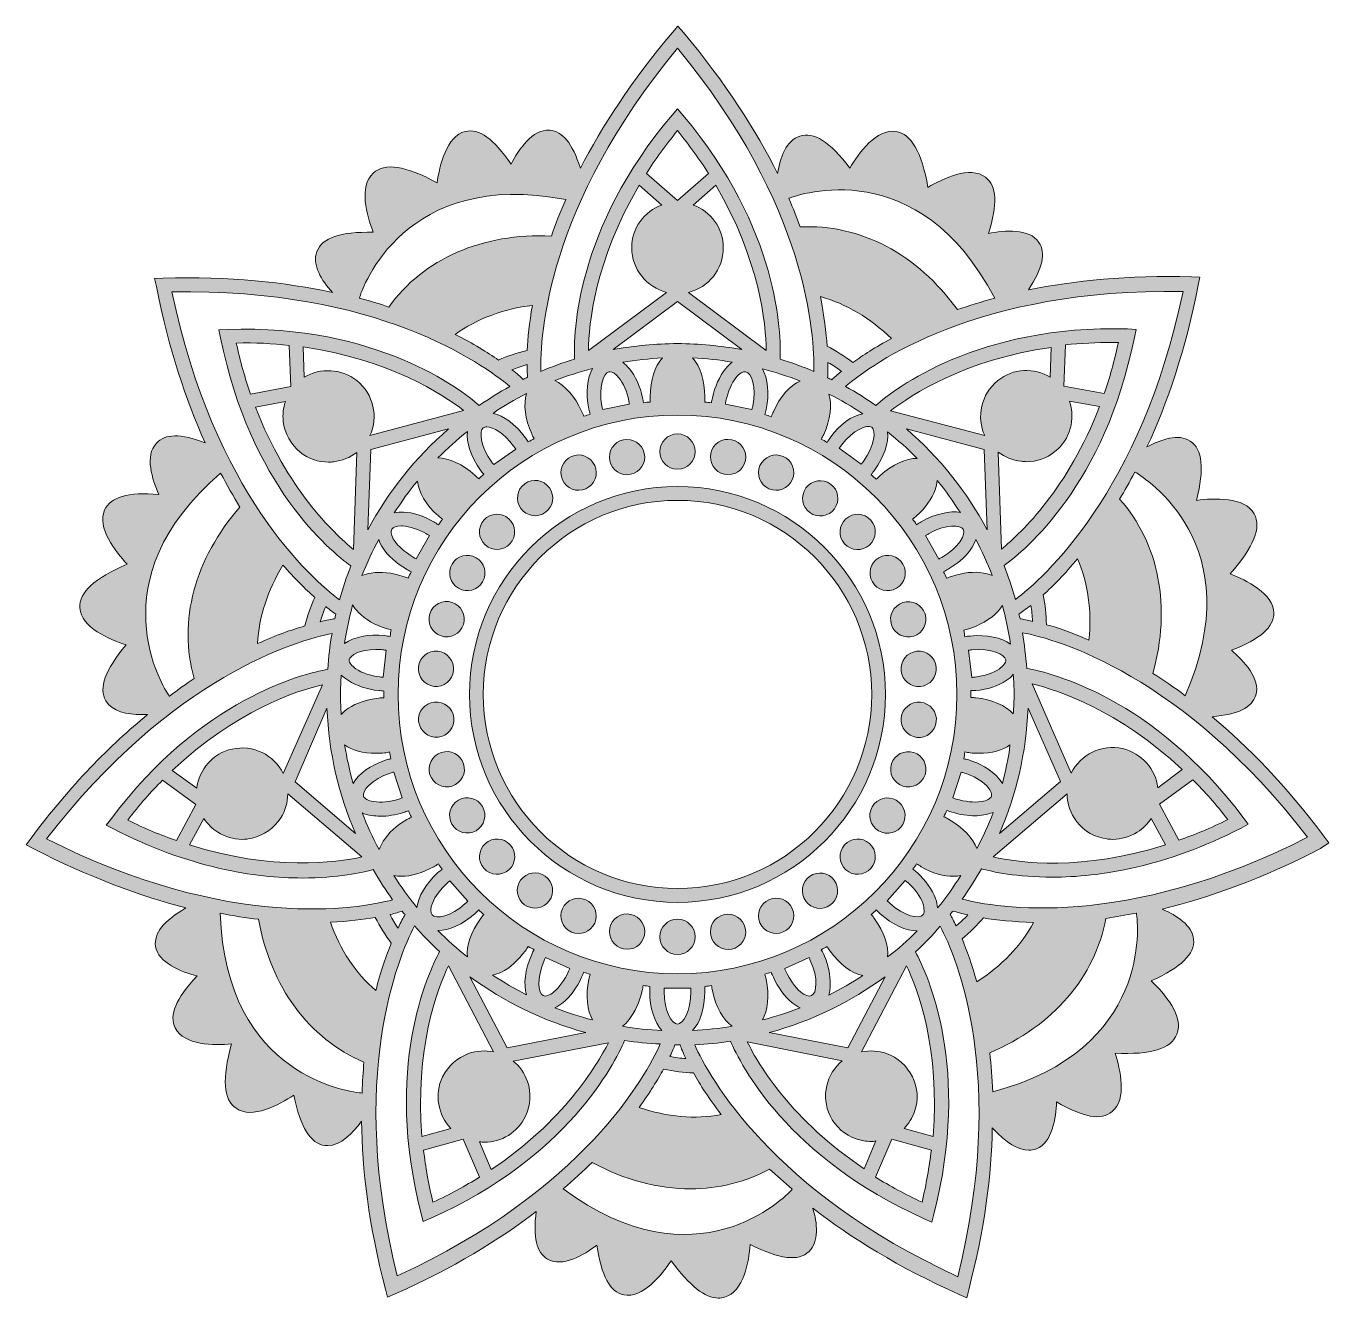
# Model space of a CAD drawing. Header units: inches. Extents: x 0.85 to 5.15, y 0.89 to 5.1.
import ezdxf

# ---------------------------------------------------------------- set-up
doc = ezdxf.new("R2010")
doc.units = ezdxf.units.IN
doc.header["$MEASUREMENT"] = 0
doc.layers.add('Calque 1', color=7, linetype='Continuous')

# ---------------------------------------------------------------- blocks, each defined once
blk = doc.blocks.new('block 2')
at = {"layer": 'Calque 1', "true_color": 0xffffff}
h = blk.add_hatch(color=7, dxfattribs=at)
h.dxf.hatch_style = 2
edge = h.paths.add_edge_path()
edge.add_spline(control_points=[(5.1528, 2.4014), (5.1528, 2.4014), (5.1361, 2.4236), (5.1361, 2.4236), (5.0097, 2.5903), (4.8847, 2.7194), (4.7667, 2.8181), (4.8528, 2.825), (4.8986, 2.8486), (4.9111, 2.8889), (4.9278, 2.9431), (4.8708, 3.0028), (4.8306, 3.0375), (4.9264, 3.075), (4.9708, 3.1139), (4.9708, 3.1611), (4.9694, 3.225), (4.8792, 3.2694), (4.8264, 3.2903), (4.9056, 3.3806), (4.9306, 3.4431), (4.9056, 3.4889), (4.8736, 3.5458), (4.7736, 3.5403), (4.7153, 3.5333), (4.7417, 3.6389), (4.7347, 3.7014), (4.6944, 3.7292), (4.6556, 3.7556), (4.5986, 3.7347), (4.5514, 3.7097), (4.6181, 3.8542), (4.6792, 4.0292), (4.7208, 4.2444), (4.7208, 4.2444), (4.7264, 4.2708), (4.7264, 4.2708), (4.7264, 4.2708), (4.6986, 4.2722), (4.6986, 4.2722), (4.4889, 4.2778), (4.3111, 4.2597), (4.1597, 4.2292), (4.2069, 4.3), (4.2181, 4.3514), (4.1944, 4.3861), (4.1625, 4.4333), (4.0806, 4.4264), (4.0278, 4.4153), (4.0583, 4.5125), (4.0556, 4.5722), (4.0181, 4.6014), (3.9681, 4.6403), (3.8764, 4.5972), (3.8278, 4.5681), (3.8069, 4.6861), (3.7722, 4.7444), (3.7222, 4.7528), (3.6583, 4.7625), (3.5986, 4.6819), (3.5694, 4.6319), (3.5028, 4.7194), (3.45, 4.7528), (3.4042, 4.7375), (3.3597, 4.7236), (3.3389, 4.6667), (3.3306, 4.6139), (3.2597, 4.7556), (3.1597, 4.9125), (3.0194, 5.0806), (3.0194, 5.0806), (3.0014, 5.1014), (3.0014, 5.1014), (3.0014, 5.1014), (2.9833, 5.0806), (2.9833, 5.0806), (2.8472, 4.9194), (2.75, 4.7681), (2.6792, 4.6319), (2.6528, 4.7139), (2.6194, 4.7542), (2.5778, 4.7569), (2.5208, 4.7611), (2.475, 4.6931), (2.45, 4.6444), (2.3931, 4.7292), (2.3444, 4.7639), (2.2986, 4.7528), (2.2361, 4.7375), (2.2139, 4.6403), (2.2056, 4.5833), (2.1, 4.6403), (2.0333, 4.65), (1.9944, 4.6153), (1.9458, 4.5722), (1.9736, 4.475), (1.9944, 4.4194), (1.8847, 4.4222), (1.8264, 4.4014), (1.8083, 4.3556), (1.7917, 4.3125), (1.8236, 4.2597), (1.8597, 4.2208), (1.7042, 4.2542), (1.5194, 4.2736), (1.3, 4.2681), (1.3, 4.2681), (1.2722, 4.2667), (1.2722, 4.2667), (1.2722, 4.2667), (1.2778, 4.2403), (1.2778, 4.2403), (1.3181, 4.0347), (1.3764, 3.8639), (1.4389, 3.7236), (1.3583, 3.7542), (1.3069, 3.7542), (1.2778, 3.7222), (1.2389, 3.6806), (1.2639, 3.6028), (1.2861, 3.5528), (1.1833, 3.5611), (1.1264, 3.5444), (1.1069, 3.5014), (1.0806, 3.4431), (1.1417, 3.3639), (1.1819, 3.3222), (1.0722, 3.275), (1.0222, 3.2292), (1.025, 3.1778), (1.0292, 3.1125), (1.1222, 3.0736), (1.1778, 3.0556), (1.1083, 2.9722), (1.0861, 2.9125), (1.1111, 2.8708), (1.1319, 2.8347), (1.1806, 2.825), (1.2292, 2.825), (1.2361, 2.825), (1.2417, 2.825), (1.2486, 2.825), (1.1264, 2.725), (0.9944, 2.5917), (0.8639, 2.4167), (0.8639, 2.4167), (0.8472, 2.3944), (0.8472, 2.3944), (0.8472, 2.3944), (0.8708, 2.3819), (0.8708, 2.3819), (1.0569, 2.2861), (1.2264, 2.225), (1.375, 2.1861), (1.3014, 2.1417), (1.2694, 2.1014), (1.275, 2.0597), (1.2833, 2.0042), (1.3611, 1.9736), (1.4125, 1.9611), (1.3417, 1.8861), (1.3194, 1.8306), (1.3403, 1.7889), (1.3681, 1.7319), (1.4694, 1.7306), (1.5264, 1.7361), (1.4944, 1.6208), (1.4986, 1.5528), (1.5417, 1.5236), (1.5944, 1.4861), (1.6833, 1.5347), (1.7319, 1.5667), (1.7542, 1.4597), (1.7875, 1.4069), (1.8347, 1.4), (1.8375, 1.4), (1.8417, 1.4), (1.8444, 1.4), (1.8875, 1.4), (1.9264, 1.4403), (1.9556, 1.4806), (1.9583, 1.3222), (1.9792, 1.1375), (2.0347, 0.925), (2.0347, 0.925), (2.0417, 0.8986), (2.0417, 0.8986), (2.0417, 0.8986), (2.0667, 0.9097), (2.0667, 0.9097), (2.2583, 0.9944), (2.4111, 1.0889), (2.5333, 1.1819), (2.5222, 1.0972), (2.5333, 1.0472), (2.5708, 1.025), (2.6194, 0.9958), (2.6903, 1.0389), (2.7333, 1.0708), (2.7486, 0.9694), (2.7764, 0.9167), (2.8222, 0.9069), (2.8847, 0.8931), (2.9472, 0.9722), (2.9792, 1.0194), (3.0403, 0.9361), (3.0903, 0.8958), (3.1347, 0.8958), (3.1417, 0.8958), (3.1486, 0.8972), (3.1556, 0.8986), (3.2181, 0.9167), (3.2361, 1.0167), (3.2403, 1.0736), (3.3375, 1.0236), (3.4, 1.0167), (3.4347, 1.05), (3.4681, 1.0819), (3.4625, 1.1431), (3.4472, 1.1931), (3.5722, 1.0958), (3.7306, 0.9972), (3.9306, 0.9083), (3.9306, 0.9083), (3.9556, 0.8972), (3.9556, 0.8972), (3.9556, 0.8972), (3.9625, 0.9236), (3.9625, 0.9236), (4.0153, 1.1264), (4.0375, 1.3042), (4.0403, 1.4583), (4.0875, 1.4083), (4.1264, 1.3847), (4.1611, 1.3847), (4.1694, 1.3847), (4.1778, 1.3861), (4.1861, 1.3889), (4.2389, 1.4097), (4.25, 1.4917), (4.2528, 1.5444), (4.3417, 1.4931), (4.4, 1.4819), (4.4361, 1.5125), (4.4861, 1.5528), (4.4639, 1.6514), (4.4458, 1.7056), (4.5653, 1.7), (4.6306, 1.7194), (4.65, 1.7681), (4.675, 1.8278), (4.6083, 1.9042), (4.5653, 1.9444), (4.6653, 1.9903), (4.7097, 2.0333), (4.7056, 2.0819), (4.7014, 2.1278), (4.65, 2.1611), (4.6014, 2.1819), (4.7556, 2.2194), (4.9306, 2.2819), (5.125, 2.3819), (5.125, 2.3819), (5.1528, 2.4014), (5.1528, 2.4014)], knot_values=[0, 0, 0, 0, 1, 1, 1, 2, 2, 2, 3, 3, 3, 4, 4, 4, 5, 5, 5, 6, 6, 6, 7, 7, 7, 8, 8, 8, 9, 9, 9, 10, 10, 10, 11, 11, 11, 12, 12, 12, 13, 13, 13, 14, 14, 14, 15, 15, 15, 16, 16, 16, 17, 17, 17, 18, 18, 18, 19, 19, 19, 20, 20, 20, 21, 21, 21, 22, 22, 22, 23, 23, 23, 24, 24, 24, 25, 25, 25, 26, 26, 26, 27, 27, 27, 28, 28, 28, 29, 29, 29, 30, 30, 30, 31, 31, 31, 32, 32, 32, 33, 33, 33, 34, 34, 34, 35, 35, 35, 36, 36, 36, 37, 37, 37, 38, 38, 38, 39, 39, 39, 40, 40, 40, 41, 41, 41, 42, 42, 42, 43, 43, 43, 44, 44, 44, 45, 45, 45, 46, 46, 46, 47, 47, 47, 48, 48, 48, 49, 49, 49, 50, 50, 50, 51, 51, 51, 52, 52, 52, 53, 53, 53, 54, 54, 54, 55, 55, 55, 56, 56, 56, 57, 57, 57, 58, 58, 58, 59, 59, 59, 60, 60, 60, 61, 61, 61, 62, 62, 62, 63, 63, 63, 64, 64, 64, 65, 65, 65, 66, 66, 66, 67, 67, 67, 68, 68, 68, 69, 69, 69, 70, 70, 70, 71, 71, 71, 72, 72, 72, 73, 73, 73, 74, 74, 74, 75, 75, 75, 76, 76, 76, 77, 77, 77, 78, 78, 78, 79, 79, 79, 80, 80, 80, 81, 81, 81, 82, 82, 82, 83, 83, 83, 84, 84, 84, 85, 85, 85, 86, 86, 86, 87, 87, 87, 88, 88, 88, 88], degree=3, periodic=1)
edge = h.paths.add_edge_path()
edge.add_spline(control_points=[(4.5153, 2.1681), (4.5153, 2.1681), (4.5167, 2.1681), (4.5167, 2.1681), (4.5222, 2.1333), (4.5681, 1.7167), (4.0417, 1.5778), (4.0403, 1.6236), (4.0361, 1.6667), (4.0319, 1.7069), (4.2417, 1.7958), (4.3806, 1.9583), (4.4153, 2.1514), (4.4486, 2.1569), (4.4806, 2.1625), (4.5153, 2.1681)], knot_values=[0, 0, 0, 0, 1, 1, 1, 2, 2, 2, 3, 3, 3, 4, 4, 4, 5, 5, 5, 5], degree=3, periodic=1)
edge = h.paths.add_edge_path()
edge.add_spline(control_points=[(3.9889, 1.9417), (3.9736, 1.9986), (3.9556, 2.0458), (3.9403, 2.0833), (3.9667, 2.1056), (3.9903, 2.1292), (4.0111, 2.1528), (4.0542, 2.1458), (4.1097, 2.1403), (4.1764, 2.1375), (4.1347, 2.0611), (4.0708, 1.9931), (3.9889, 1.9417)], knot_values=[0, 0, 0, 0, 1, 1, 1, 2, 2, 2, 3, 3, 3, 4, 4, 4, 4], degree=3, periodic=1)
edge = h.paths.add_edge_path()
edge.add_spline(control_points=[(3.3792, 1.2556), (3.3792, 1.2556), (3.3792, 1.2556), (3.3792, 1.2556), (3.3556, 1.2292), (3.0611, 0.9319), (2.6222, 1.2569), (2.6569, 1.2861), (2.6889, 1.3167), (2.7181, 1.3444), (2.825, 1.2861), (2.9375, 1.2569), (3.0431, 1.2569), (3.1347, 1.2569), (3.2236, 1.2792), (3.3042, 1.3222), (3.3278, 1.3014), (3.3528, 1.2792), (3.3792, 1.2556)], knot_values=[0, 0, 0, 0, 1, 1, 1, 2, 2, 2, 3, 3, 3, 4, 4, 4, 5, 5, 5, 6, 6, 6, 6], degree=3, periodic=1)
edge = h.paths.add_edge_path()
edge.add_spline(control_points=[(2.8736, 1.5264), (2.9083, 1.575), (2.9347, 1.6181), (2.9542, 1.6528), (2.9875, 1.6458), (3.0208, 1.6417), (3.0528, 1.6403), (3.075, 1.6014), (3.1042, 1.5542), (3.1444, 1.5028), (3.0583, 1.4861), (2.9653, 1.4944), (2.8736, 1.5264)], knot_values=[0, 0, 0, 0, 1, 1, 1, 2, 2, 2, 3, 3, 3, 4, 4, 4, 4], degree=3, periodic=1)
edge = h.paths.add_edge_path()
edge.add_spline(control_points=[(2.2431, 1.9944), (2.2431, 1.9944), (2.3917, 1.7097), (2.3917, 1.7097), (2.3653, 1.7153), (2.3361, 1.7139), (2.3097, 1.7042), (2.2722, 1.6903), (2.2417, 1.6639), (2.2236, 1.6278), (2.1958, 1.5694), (2.2083, 1.5014), (2.2514, 1.4569), (2.2514, 1.4569), (2.1556, 1.4306), (2.1556, 1.4306), (2.1319, 1.7181), (2.2056, 1.9167), (2.2431, 1.9944)], knot_values=[0, 0, 0, 0, 1, 1, 1, 2, 2, 2, 3, 3, 3, 4, 4, 4, 5, 5, 5, 6, 6, 6, 6], degree=3, periodic=1)
edge = h.paths.add_edge_path()
edge.add_spline(control_points=[(1.6153, 2.1486), (1.6556, 1.925), (1.7819, 1.7528), (1.9639, 1.6764), (1.9611, 1.6444), (1.9583, 1.6111), (1.9583, 1.575), (1.9583, 1.575), (1.9583, 1.5736), (1.9583, 1.5736), (1.9236, 1.5764), (1.5069, 1.6236), (1.4889, 2.1681), (1.5319, 2.1597), (1.575, 2.1528), (1.6153, 2.1486)], knot_values=[0, 0, 0, 0, 1, 1, 1, 2, 2, 2, 3, 3, 3, 4, 4, 4, 5, 5, 5, 5], degree=3, periodic=1)
edge = h.paths.add_edge_path()
edge.add_spline(control_points=[(2.0028, 1.9125), (1.9361, 1.9708), (1.8847, 2.0472), (1.8528, 2.1389), (1.9125, 2.1417), (1.9625, 2.1472), (2.0014, 2.1542), (2.0167, 2.1236), (2.0347, 2.0958), (2.0542, 2.0694), (2.0375, 2.0292), (2.0194, 1.9764), (2.0028, 1.9125)], knot_values=[0, 0, 0, 0, 1, 1, 1, 2, 2, 2, 3, 3, 3, 4, 4, 4, 4], degree=3, periodic=1)
edge = h.paths.add_edge_path()
edge.add_spline(control_points=[(2.0764, 2.1194), (2.0667, 2.1333), (2.0583, 2.1486), (2.05, 2.1639), (2.0681, 2.1681), (2.0806, 2.1722), (2.0903, 2.175), (2.0931, 2.1708), (2.0958, 2.1667), (2.1, 2.1639), (2.0931, 2.1542), (2.0861, 2.1403), (2.0764, 2.1194)], knot_values=[0, 0, 0, 0, 1, 1, 1, 2, 2, 2, 3, 3, 3, 4, 4, 4, 4], degree=3, periodic=1)
edge = h.paths.add_edge_path()
edge.add_spline(control_points=[(1.3208, 2.8861), (1.3194, 2.8861), (1.3194, 2.8861), (1.3208, 2.8861), (1.3, 2.9153), (1.0778, 3.2694), (1.4903, 3.6236), (1.5111, 3.5833), (1.5333, 3.5458), (1.5542, 3.5111), (1.4042, 3.3403), (1.3486, 3.1333), (1.4028, 2.9444), (1.3764, 2.9264), (1.3486, 2.9069), (1.3208, 2.8861)], knot_values=[0, 0, 0, 0, 1, 1, 1, 2, 2, 2, 3, 3, 3, 4, 4, 4, 5, 5, 5, 5], degree=3, periodic=1)
edge = h.paths.add_edge_path()
edge.add_spline(control_points=[(1.6958, 3.3194), (1.7347, 3.275), (1.7708, 3.2389), (1.8014, 3.2125), (1.7875, 3.1819), (1.7764, 3.15), (1.7681, 3.1181), (1.725, 3.1056), (1.6736, 3.0875), (1.6125, 3.0597), (1.6167, 3.1486), (1.6458, 3.2361), (1.6958, 3.3194)], knot_values=[0, 0, 0, 0, 1, 1, 1, 2, 2, 2, 3, 3, 3, 4, 4, 4, 4], degree=3, periodic=1)
edge = h.paths.add_edge_path()
edge.add_spline(control_points=[(1.8375, 3.1819), (1.8514, 3.1708), (1.8625, 3.1625), (1.8708, 3.1569), (1.8694, 3.1514), (1.8681, 3.1472), (1.8681, 3.1417), (1.8569, 3.1403), (1.8403, 3.1375), (1.8194, 3.1319), (1.825, 3.15), (1.8306, 3.1667), (1.8375, 3.1819)], knot_values=[0, 0, 0, 0, 1, 1, 1, 2, 2, 2, 3, 3, 3, 4, 4, 4, 4], degree=3, periodic=1)
edge = h.paths.add_edge_path()
edge.add_spline(control_points=[(1.9486, 4.2014), (1.9486, 4.2014), (1.9472, 4.2028), (1.9486, 4.2014), (1.9583, 4.2361), (2.0972, 4.6306), (2.6306, 4.5278), (2.6125, 4.4861), (2.5958, 4.4458), (2.5833, 4.4069), (2.3556, 4.4181), (2.1597, 4.3319), (2.0458, 4.1722), (2.0153, 4.1833), (1.9819, 4.1931), (1.9486, 4.2014)], knot_values=[0, 0, 0, 0, 1, 1, 1, 2, 2, 2, 3, 3, 3, 4, 4, 4, 5, 5, 5, 5], degree=3, periodic=1)
edge = h.paths.add_edge_path()
edge.add_spline(control_points=[(3.3681, 4.5319), (3.4, 4.5444), (3.7958, 4.6833), (4.0486, 4.2014), (4.0042, 4.1903), (3.9625, 4.1764), (3.925, 4.1639), (3.7917, 4.3486), (3.6028, 4.4472), (3.4056, 4.4375), (3.3944, 4.4681), (3.3819, 4.4986), (3.3681, 4.5319), (3.3681, 4.5319), (3.3681, 4.5319), (3.3681, 4.5319)], knot_values=[0, 0, 0, 0, 1, 1, 1, 2, 2, 2, 3, 3, 3, 4, 4, 4, 5, 5, 5, 5], degree=3, periodic=1)
edge = h.paths.add_edge_path()
edge.add_spline(control_points=[(3.7069, 4.0681), (3.6542, 4.0403), (3.6125, 4.0125), (3.5792, 3.9889), (3.5528, 4.0097), (3.5236, 4.0278), (3.4944, 4.0431), (3.4917, 4.0875), (3.4847, 4.1431), (3.4722, 4.2069), (3.5569, 4.1833), (3.6375, 4.1361), (3.7069, 4.0681)], knot_values=[0, 0, 0, 0, 1, 1, 1, 2, 2, 2, 3, 3, 3, 4, 4, 4, 4], degree=3, periodic=1)
edge = h.paths.add_edge_path()
edge.add_spline(control_points=[(3.4972, 3.9889), (3.5125, 3.9806), (3.5264, 3.9708), (3.5417, 3.9597), (3.5278, 3.9486), (3.5167, 3.9389), (3.5097, 3.9319), (3.5056, 3.9347), (3.5, 3.9361), (3.4958, 3.9389), (3.4972, 3.9514), (3.4972, 3.9681), (3.4972, 3.9889)], knot_values=[0, 0, 0, 0, 1, 1, 1, 2, 2, 2, 3, 3, 3, 4, 4, 4, 4], degree=3, periodic=1)
edge = h.paths.add_edge_path()
edge.add_spline(control_points=[(3.8111, 2.1625), (3.7986, 2.1486), (3.75, 2.1569), (3.7014, 2.2014), (3.6986, 2.2042), (3.6958, 2.2069), (3.6931, 2.2097), (3.6931, 2.2097), (3.7528, 2.2764), (3.7528, 2.2764), (3.7556, 2.2736), (3.7583, 2.2722), (3.7611, 2.2694), (3.7847, 2.2486), (3.8028, 2.2236), (3.8111, 2.2014), (3.8153, 2.1833), (3.8167, 2.1681), (3.8111, 2.1625)], knot_values=[0, 0, 0, 0, 1, 1, 1, 2, 2, 2, 3, 3, 3, 4, 4, 4, 5, 5, 5, 6, 6, 6, 6], degree=3, periodic=1)
edge = h.paths.add_edge_path()
edge.add_spline(control_points=[(3.5625, 1.7236), (3.5625, 1.7236), (3.3028, 1.7736), (3.3028, 1.7736), (3.4431, 1.8111), (3.5722, 1.875), (3.6861, 1.9583), (3.6861, 1.9583), (3.5625, 1.7236), (3.5625, 1.7236)], knot_values=[0, 0, 0, 0, 1, 1, 1, 2, 2, 2, 3, 3, 3, 3], degree=3, periodic=1)
edge = h.paths.add_edge_path()
edge.add_spline(control_points=[(3, 1.8014), (2.9819, 1.8014), (2.9556, 1.8431), (2.9556, 1.9097), (2.9556, 1.9139), (2.9556, 1.9167), (2.9556, 1.9208), (2.9556, 1.9208), (3.0444, 1.9208), (3.0444, 1.9208), (3.0444, 1.9167), (3.0444, 1.9139), (3.0444, 1.9097), (3.0444, 1.8431), (3.0181, 1.8014), (3, 1.8014)], knot_values=[0, 0, 0, 0, 1, 1, 1, 2, 2, 2, 3, 3, 3, 4, 4, 4, 5, 5, 5, 5], degree=3, periodic=1)
edge = h.paths.add_edge_path()
edge.add_spline(control_points=[(3, 1.9681), (2.4903, 1.9681), (2.0764, 2.3819), (2.0764, 2.8917), (2.0764, 3.4014), (2.4903, 3.8153), (3, 3.8153), (3.5097, 3.8153), (3.9236, 3.4014), (3.9236, 2.8917), (3.9236, 2.3819), (3.5097, 1.9681), (3, 1.9681)], knot_values=[0, 0, 0, 0, 1, 1, 1, 2, 2, 2, 3, 3, 3, 4, 4, 4, 4], degree=3, periodic=1)
edge = h.paths.add_edge_path()
edge.add_spline(control_points=[(2.3139, 1.9583), (2.4278, 1.875), (2.5569, 1.8111), (2.6972, 1.7736), (2.6972, 1.7736), (2.4375, 1.7236), (2.4375, 1.7236), (2.4375, 1.7236), (2.3139, 1.9583), (2.3139, 1.9583)], knot_values=[0, 0, 0, 0, 1, 1, 1, 2, 2, 2, 3, 3, 3, 3], degree=3, periodic=1)
edge = h.paths.add_edge_path()
edge.add_spline(control_points=[(2.1889, 2.1625), (2.1764, 2.1764), (2.1903, 2.2236), (2.2389, 2.2681), (2.2417, 2.2708), (2.2444, 2.2736), (2.2472, 2.275), (2.2472, 2.275), (2.3069, 2.2083), (2.3069, 2.2083), (2.3042, 2.2056), (2.3014, 2.2028), (2.2986, 2.2), (2.2514, 2.1569), (2.2014, 2.1486), (2.1889, 2.1625)], knot_values=[0, 0, 0, 0, 1, 1, 1, 2, 2, 2, 3, 3, 3, 4, 4, 4, 5, 5, 5, 5], degree=3, periodic=1)
edge = h.paths.add_edge_path()
edge.add_spline(control_points=[(1.9125, 2.9375), (1.9389, 2.9208), (1.975, 2.9083), (2.0125, 2.9042), (2.0181, 2.9042), (2.0236, 2.9042), (2.0292, 2.9028), (2.0292, 2.8986), (2.0292, 2.8958), (2.0292, 2.8917), (2.0292, 2.8875), (2.0292, 2.8847), (2.0292, 2.8806), (2.0236, 2.8806), (2.0181, 2.8806), (2.0125, 2.8792), (1.9736, 2.875), (1.9389, 2.8639), (1.9125, 2.8458), (1.9028, 2.8403), (1.8958, 2.8333), (1.8889, 2.825), (1.8875, 2.8472), (1.8861, 2.8681), (1.8861, 2.8903), (1.8861, 2.9125), (1.8875, 2.9347), (1.8889, 2.9556), (1.8958, 2.95), (1.9028, 2.9444), (1.9125, 2.9375)], knot_values=[0, 0, 0, 0, 1, 1, 1, 2, 2, 2, 3, 3, 3, 4, 4, 4, 5, 5, 5, 6, 6, 6, 7, 7, 7, 8, 8, 8, 9, 9, 9, 10, 10, 10, 10], degree=3, periodic=1)
edge = h.paths.add_edge_path()
edge.add_spline(control_points=[(2.0903, 2.55), (2.0861, 2.5486), (2.0833, 2.5472), (2.0792, 2.5458), (2.05, 2.5361), (2.0194, 2.5333), (1.9958, 2.5375), (1.9778, 2.5403), (1.9653, 2.5472), (1.9625, 2.5556), (1.9569, 2.5722), (1.9889, 2.6111), (2.0514, 2.6319), (2.0556, 2.6333), (2.0583, 2.6347), (2.0625, 2.6347), (2.0625, 2.6347), (2.0903, 2.55), (2.0903, 2.55)], knot_values=[0, 0, 0, 0, 1, 1, 1, 2, 2, 2, 3, 3, 3, 4, 4, 4, 5, 5, 5, 6, 6, 6, 6], degree=3, periodic=1)
edge = h.paths.add_edge_path()
edge.add_spline(control_points=[(2.0375, 2.675), (1.9847, 2.6583), (1.9458, 2.6292), (1.9278, 2.5972), (1.9167, 2.6389), (1.9069, 2.6819), (1.9, 2.725), (1.9236, 2.7069), (1.9611, 2.6972), (2.0028, 2.6972), (2.0125, 2.6972), (2.0222, 2.6972), (2.0319, 2.6986), (2.0375, 2.6986), (2.0431, 2.7), (2.0486, 2.7014), (2.05, 2.6944), (2.0514, 2.6875), (2.0528, 2.6792), (2.0486, 2.6778), (2.0431, 2.6764), (2.0375, 2.675)], knot_values=[0, 0, 0, 0, 1, 1, 1, 2, 2, 2, 3, 3, 3, 4, 4, 4, 5, 5, 5, 6, 6, 6, 7, 7, 7, 7], degree=3, periodic=1)
edge = h.paths.add_edge_path()
edge.add_spline(control_points=[(2.0556, 3.4375), (2.0597, 3.4444), (2.0708, 3.4486), (2.0875, 3.4486), (2.0889, 3.4486), (2.0903, 3.4486), (2.0917, 3.4486), (2.1153, 3.4472), (2.1444, 3.4375), (2.1708, 3.4222), (2.1736, 3.4208), (2.1778, 3.4181), (2.1806, 3.4167), (2.1806, 3.4167), (2.1361, 3.3403), (2.1361, 3.3403), (2.1333, 3.3417), (2.1292, 3.3431), (2.1264, 3.3458), (2.1, 3.3611), (2.0764, 3.3819), (2.0639, 3.4014), (2.0542, 3.4153), (2.0514, 3.4292), (2.0556, 3.4375)], knot_values=[0, 0, 0, 0, 1, 1, 1, 2, 2, 2, 3, 3, 3, 4, 4, 4, 5, 5, 5, 6, 6, 6, 7, 7, 7, 8, 8, 8, 8], degree=3, periodic=1)
edge = h.paths.add_edge_path()
edge.add_spline(control_points=[(2.1944, 3.4625), (2.1611, 3.4819), (2.125, 3.4931), (2.0944, 3.4944), (2.0833, 3.4944), (2.0736, 3.4944), (2.0639, 3.4917), (2.0875, 3.5278), (2.1125, 3.5639), (2.1403, 3.5972), (2.1444, 3.5611), (2.1681, 3.5181), (2.2097, 3.4819), (2.2139, 3.4778), (2.2194, 3.475), (2.2236, 3.4708), (2.2194, 3.4653), (2.2153, 3.4583), (2.2097, 3.4528), (2.2042, 3.4556), (2.2, 3.4597), (2.1944, 3.4625)], knot_values=[0, 0, 0, 0, 1, 1, 1, 2, 2, 2, 3, 3, 3, 4, 4, 4, 5, 5, 5, 6, 6, 6, 7, 7, 7, 7], degree=3, periodic=1)
edge = h.paths.add_edge_path()
edge.add_spline(control_points=[(2.3931, 3.6514), (2.3903, 3.6542), (2.3889, 3.6569), (2.3861, 3.6597), (2.3472, 3.7125), (2.3444, 3.7625), (2.3583, 3.7736), (2.3611, 3.775), (2.3653, 3.7764), (2.3694, 3.7764), (2.3903, 3.7764), (2.4264, 3.7556), (2.4583, 3.7125), (2.4611, 3.7097), (2.4625, 3.7069), (2.4653, 3.7028), (2.4653, 3.7028), (2.3931, 3.6514), (2.3931, 3.6514)], knot_values=[0, 0, 0, 0, 1, 1, 1, 2, 2, 2, 3, 3, 3, 4, 4, 4, 5, 5, 5, 6, 6, 6, 6], degree=3, periodic=1)
edge = h.paths.add_edge_path()
edge.add_spline(control_points=[(2.3486, 3.6333), (2.3514, 3.6292), (2.3556, 3.6236), (2.3597, 3.6194), (2.3542, 3.6139), (2.3486, 3.6097), (2.3431, 3.6042), (2.3389, 3.6083), (2.3347, 3.6125), (2.3306, 3.6167), (2.2903, 3.6528), (2.2444, 3.6736), (2.2083, 3.6736), (2.2389, 3.7042), (2.2708, 3.7333), (2.3056, 3.7611), (2.3014, 3.725), (2.3167, 3.6778), (2.3486, 3.6333)], knot_values=[0, 0, 0, 0, 1, 1, 1, 2, 2, 2, 3, 3, 3, 4, 4, 4, 5, 5, 5, 6, 6, 6, 6], degree=3, periodic=1)
edge = h.paths.add_edge_path()
edge.add_spline(control_points=[(1.9764, 3.4361), (1.9764, 3.4361), (1.9861, 3.7014), (1.9861, 3.7014), (1.9861, 3.7014), (2.2431, 3.7694), (2.2431, 3.7694), (2.1347, 3.675), (2.0444, 3.5625), (1.9764, 3.4361)], knot_values=[0, 0, 0, 0, 1, 1, 1, 2, 2, 2, 3, 3, 3, 3], degree=3, periodic=1)
edge = h.paths.add_edge_path()
edge.add_spline(control_points=[(2.0125, 3.4042), (2.0153, 3.3944), (2.0194, 3.3861), (2.0264, 3.3764), (2.0431, 3.35), (2.0708, 3.325), (2.1042, 3.3056), (2.1097, 3.3028), (2.1139, 3.3), (2.1194, 3.2972), (2.1167, 3.2903), (2.1125, 3.2833), (2.1097, 3.2764), (2.1042, 3.2792), (2.0986, 3.2806), (2.0931, 3.2819), (2.0569, 3.2944), (2.0194, 3.2972), (1.9875, 3.2931), (1.9764, 3.2917), (1.9667, 3.2875), (1.9569, 3.2847), (1.9736, 3.325), (1.9917, 3.3653), (2.0125, 3.4042)], knot_values=[0, 0, 0, 0, 1, 1, 1, 2, 2, 2, 3, 3, 3, 4, 4, 4, 5, 5, 5, 6, 6, 6, 7, 7, 7, 8, 8, 8, 8], degree=3, periodic=1)
edge = h.paths.add_edge_path()
edge.add_spline(control_points=[(1.9153, 3.0056), (1.9167, 3.0208), (1.9514, 3.0403), (2.0028, 3.0403), (2.0111, 3.0403), (2.0181, 3.0403), (2.0264, 3.0389), (2.0306, 3.0389), (2.0333, 3.0375), (2.0375, 3.0375), (2.0375, 3.0375), (2.0278, 2.9486), (2.0278, 2.9486), (2.0236, 2.9486), (2.0208, 2.9486), (2.0167, 2.95), (1.9861, 2.9528), (1.9569, 2.9625), (1.9375, 2.9764), (1.9236, 2.9861), (1.9139, 2.9972), (1.9153, 3.0056)], knot_values=[0, 0, 0, 0, 1, 1, 1, 2, 2, 2, 3, 3, 3, 4, 4, 4, 5, 5, 5, 6, 6, 6, 7, 7, 7, 7], degree=3, periodic=1)
edge = h.paths.add_edge_path()
edge.add_spline(control_points=[(1.8417, 2.8458), (1.8472, 2.6986), (1.8806, 2.5597), (1.9361, 2.4319), (1.9361, 2.4319), (1.7361, 2.6028), (1.7361, 2.6028), (1.7361, 2.6028), (1.8417, 2.8458), (1.8417, 2.8458)], knot_values=[0, 0, 0, 0, 1, 1, 1, 2, 2, 2, 3, 3, 3, 3], degree=3, periodic=1)
edge = h.paths.add_edge_path()
edge.add_spline(control_points=[(1.9583, 2.5), (1.9667, 2.4958), (1.9778, 2.4931), (1.9889, 2.4917), (1.9986, 2.4903), (2.0069, 2.4889), (2.0181, 2.4889), (2.0417, 2.4889), (2.0681, 2.4931), (2.0944, 2.5014), (2.1, 2.5028), (2.1056, 2.5056), (2.1111, 2.5069), (2.1139, 2.5), (2.1167, 2.4931), (2.1208, 2.4861), (2.1153, 2.4833), (2.1111, 2.4806), (2.1056, 2.4778), (2.0722, 2.4583), (2.0444, 2.4333), (2.0278, 2.4069), (2.0222, 2.3972), (2.0181, 2.3889), (2.0139, 2.3792), (1.9917, 2.4194), (1.9736, 2.4597), (1.9583, 2.5)], knot_values=[0, 0, 0, 0, 1, 1, 1, 2, 2, 2, 3, 3, 3, 4, 4, 4, 5, 5, 5, 6, 6, 6, 7, 7, 7, 8, 8, 8, 9, 9, 9, 9], degree=3, periodic=1)
edge = h.paths.add_edge_path()
edge.add_spline(control_points=[(2.7194, 1.8153), (2.6764, 1.8264), (2.6347, 1.8403), (2.5944, 1.8556), (2.6028, 1.8597), (2.6125, 1.8653), (2.6208, 1.8722), (2.6458, 1.8917), (2.6681, 1.9222), (2.6833, 1.9569), (2.6861, 1.9625), (2.6875, 1.9681), (2.6903, 1.9736), (2.6972, 1.9708), (2.7042, 1.9681), (2.7111, 1.9667), (2.7097, 1.9611), (2.7083, 1.9556), (2.7069, 1.95), (2.6958, 1.8958), (2.7014, 1.8458), (2.7194, 1.8153)], knot_values=[0, 0, 0, 0, 1, 1, 1, 2, 2, 2, 3, 3, 3, 4, 4, 4, 5, 5, 5, 6, 6, 6, 7, 7, 7, 7], degree=3, periodic=1)
edge = h.paths.add_edge_path()
edge.add_spline(control_points=[(2.5597, 2.0125), (2.5611, 2.0153), (2.5625, 2.0194), (2.5639, 2.0222), (2.5639, 2.0222), (2.6444, 1.9861), (2.6444, 1.9861), (2.6431, 1.9819), (2.6417, 1.9792), (2.6403, 1.9764), (2.6278, 1.9486), (2.6097, 1.9236), (2.5917, 1.9083), (2.5778, 1.8972), (2.5639, 1.8917), (2.5556, 1.8958), (2.5403, 1.9028), (2.5333, 1.9528), (2.5597, 2.0125)], knot_values=[0, 0, 0, 0, 1, 1, 1, 2, 2, 2, 3, 3, 3, 4, 4, 4, 5, 5, 5, 6, 6, 6, 6], degree=3, periodic=1)
edge = h.paths.add_edge_path()
edge.add_spline(control_points=[(2.5181, 2.0319), (2.4958, 1.9819), (2.4903, 1.9333), (2.5014, 1.8986), (2.4625, 1.9181), (2.425, 1.9403), (2.3889, 1.9639), (2.3986, 1.9653), (2.4083, 1.9694), (2.4181, 1.9736), (2.4458, 1.9875), (2.4736, 2.0125), (2.4972, 2.0444), (2.5, 2.0486), (2.5042, 2.0542), (2.5069, 2.0583), (2.5139, 2.0542), (2.5194, 2.0514), (2.5264, 2.0472), (2.5222, 2.0417), (2.5194, 2.0361), (2.5181, 2.0319)], knot_values=[0, 0, 0, 0, 1, 1, 1, 2, 2, 2, 3, 3, 3, 4, 4, 4, 5, 5, 5, 6, 6, 6, 7, 7, 7, 7], degree=3, periodic=1)
edge = h.paths.add_edge_path()
edge.add_spline(control_points=[(3.2125, 4.0319), (3.1431, 4.0444), (3.0722, 4.0514), (3, 4.0514), (2.9278, 4.0514), (2.8569, 4.0444), (2.7875, 4.0319), (2.7875, 4.0319), (3, 4.1903), (3, 4.1903), (3, 4.1903), (3.2125, 4.0319), (3.2125, 4.0319)], knot_values=[0, 0, 0, 0, 1, 1, 1, 2, 2, 2, 3, 3, 3, 4, 4, 4, 4], degree=3, periodic=1)
edge = h.paths.add_edge_path()
edge.add_spline(control_points=[(3.2486, 3.8444), (3.2472, 3.8403), (3.2472, 3.8375), (3.2458, 3.8333), (3.2458, 3.8333), (3.1583, 3.8514), (3.1583, 3.8514), (3.1583, 3.8556), (3.1597, 3.8583), (3.1597, 3.8625), (3.1667, 3.8931), (3.1792, 3.9208), (3.1931, 3.9389), (3.2042, 3.9528), (3.2167, 3.9597), (3.225, 3.9583), (3.2444, 3.9556), (3.2611, 3.9083), (3.2486, 3.8444)], knot_values=[0, 0, 0, 0, 1, 1, 1, 2, 2, 2, 3, 3, 3, 4, 4, 4, 5, 5, 5, 6, 6, 6, 6], degree=3, periodic=1)
edge = h.paths.add_edge_path()
edge.add_spline(control_points=[(3.1583, 3.9681), (3.1389, 3.9431), (3.1236, 3.9097), (3.1153, 3.8722), (3.1139, 3.8667), (3.1125, 3.8611), (3.1125, 3.8556), (3.1056, 3.8569), (3.0972, 3.8569), (3.0903, 3.8583), (3.0903, 3.8639), (3.0903, 3.8694), (3.0903, 3.875), (3.0903, 3.9306), (3.075, 3.9764), (3.05, 4.0042), (3.0944, 4.0028), (3.1375, 3.9972), (3.1806, 3.9903), (3.1736, 3.9847), (3.1667, 3.9778), (3.1583, 3.9681)], knot_values=[0, 0, 0, 0, 1, 1, 1, 2, 2, 2, 3, 3, 3, 4, 4, 4, 5, 5, 5, 6, 6, 6, 7, 7, 7, 7], degree=3, periodic=1)
edge = h.paths.add_edge_path()
edge.add_spline(control_points=[(2.7736, 3.9583), (2.775, 3.9583), (2.775, 3.9583), (2.7764, 3.9583), (2.7847, 3.9583), (2.7958, 3.9514), (2.8056, 3.9389), (2.8208, 3.9208), (2.8333, 3.8931), (2.8389, 3.8625), (2.8403, 3.8583), (2.8403, 3.8556), (2.8403, 3.8514), (2.8403, 3.8514), (2.7528, 3.8333), (2.7528, 3.8333), (2.7514, 3.8375), (2.7514, 3.8403), (2.75, 3.8444), (2.7389, 3.9083), (2.7556, 3.9556), (2.7736, 3.9583)], knot_values=[0, 0, 0, 0, 1, 1, 1, 2, 2, 2, 3, 3, 3, 4, 4, 4, 5, 5, 5, 6, 6, 6, 7, 7, 7, 7], degree=3, periodic=1)
edge = h.paths.add_edge_path()
edge.add_spline(control_points=[(2.8847, 3.8722), (2.8764, 3.9097), (2.8611, 3.9444), (2.8417, 3.9681), (2.8347, 3.9764), (2.8264, 3.9833), (2.8194, 3.9903), (2.8625, 3.9972), (2.9056, 4.0014), (2.95, 4.0042), (2.925, 3.9778), (2.9097, 3.9306), (2.9097, 3.875), (2.9097, 3.8694), (2.9097, 3.8639), (2.9097, 3.8583), (2.9028, 3.8583), (2.8944, 3.8569), (2.8875, 3.8556), (2.8861, 3.8611), (2.8861, 3.8667), (2.8847, 3.8722)], knot_values=[0, 0, 0, 0, 1, 1, 1, 2, 2, 2, 3, 3, 3, 4, 4, 4, 5, 5, 5, 6, 6, 6, 7, 7, 7, 7], degree=3, periodic=1)
edge = h.paths.add_edge_path()
edge.add_spline(control_points=[(3.9861, 2.9042), (4.025, 2.9083), (4.0597, 2.9194), (4.0861, 2.9375), (4.0958, 2.9431), (4.1028, 2.95), (4.1097, 2.9583), (4.1111, 2.9361), (4.1125, 2.9153), (4.1125, 2.8931), (4.1125, 2.8708), (4.1111, 2.8486), (4.1097, 2.8278), (4.0847, 2.8542), (4.0403, 2.875), (3.9861, 2.8806), (3.9806, 2.8806), (3.975, 2.8819), (3.9694, 2.8819), (3.9694, 2.8861), (3.9694, 2.8889), (3.9694, 2.8931), (3.9694, 2.8972), (3.9694, 2.9014), (3.9694, 2.9042), (3.975, 2.9042), (3.9806, 2.9042), (3.9861, 2.9042)], knot_values=[0, 0, 0, 0, 1, 1, 1, 2, 2, 2, 3, 3, 3, 4, 4, 4, 5, 5, 5, 6, 6, 6, 7, 7, 7, 8, 8, 8, 9, 9, 9, 9], degree=3, periodic=1)
edge = h.paths.add_edge_path()
edge.add_spline(control_points=[(3.9611, 3.0375), (3.9653, 3.0375), (3.9681, 3.0389), (3.9722, 3.0389), (4.0375, 3.0458), (4.0819, 3.0236), (4.0847, 3.0056), (4.0861, 2.9972), (4.0764, 2.9861), (4.0625, 2.975), (4.0431, 2.9625), (4.0139, 2.9528), (3.9833, 2.9486), (3.9792, 2.9486), (3.9764, 2.9486), (3.9722, 2.9472), (3.9722, 2.9472), (3.9611, 3.0375), (3.9611, 3.0375)], knot_values=[0, 0, 0, 0, 1, 1, 1, 2, 2, 2, 3, 3, 3, 4, 4, 4, 5, 5, 5, 6, 6, 6, 6], degree=3, periodic=1)
edge = h.paths.add_edge_path()
edge.add_spline(control_points=[(4.0736, 2.5972), (4.0694, 2.6056), (4.0625, 2.6139), (4.0542, 2.6222), (4.0319, 2.6444), (4, 2.6639), (3.9625, 2.675), (3.9569, 2.6764), (3.9514, 2.6778), (3.9458, 2.6792), (3.9472, 2.6861), (3.9486, 2.6931), (3.95, 2.7014), (3.9556, 2.7), (3.9611, 2.7), (3.9667, 2.6986), (3.9764, 2.6972), (3.9861, 2.6972), (3.9958, 2.6972), (4.0389, 2.6972), (4.075, 2.7069), (4.0986, 2.725), (4.0944, 2.6819), (4.0847, 2.6389), (4.0736, 2.5972)], knot_values=[0, 0, 0, 0, 1, 1, 1, 2, 2, 2, 3, 3, 3, 4, 4, 4, 5, 5, 5, 6, 6, 6, 7, 7, 7, 8, 8, 8, 8], degree=3, periodic=1)
edge = h.paths.add_edge_path()
edge.add_spline(control_points=[(3.8639, 3.3389), (3.8639, 3.3389), (3.8194, 3.4167), (3.8194, 3.4167), (3.8222, 3.4181), (3.8264, 3.4208), (3.8292, 3.4222), (3.8861, 3.4556), (3.9361, 3.4528), (3.9444, 3.4375), (3.9542, 3.4222), (3.9306, 3.3778), (3.8736, 3.3444), (3.8694, 3.3431), (3.8667, 3.3417), (3.8639, 3.3389)], knot_values=[0, 0, 0, 0, 1, 1, 1, 2, 2, 2, 3, 3, 3, 4, 4, 4, 5, 5, 5, 5], degree=3, periodic=1)
edge = h.paths.add_edge_path()
edge.add_spline(control_points=[(3.8056, 3.4625), (3.8, 3.4597), (3.7958, 3.4569), (3.7903, 3.4528), (3.7861, 3.4583), (3.7819, 3.4653), (3.7764, 3.4708), (3.7806, 3.475), (3.7861, 3.4778), (3.7903, 3.4819), (3.8194, 3.5083), (3.8403, 3.5389), (3.8514, 3.5681), (3.8556, 3.5792), (3.8569, 3.5889), (3.8583, 3.5986), (3.8861, 3.5653), (3.9111, 3.5292), (3.9347, 3.4931), (3.9014, 3.5), (3.8528, 3.4889), (3.8056, 3.4625)], knot_values=[0, 0, 0, 0, 1, 1, 1, 2, 2, 2, 3, 3, 3, 4, 4, 4, 5, 5, 5, 6, 6, 6, 7, 7, 7, 7], degree=3, periodic=1)
edge = h.paths.add_edge_path()
edge.add_spline(control_points=[(3.9375, 2.6347), (3.9417, 2.6333), (3.9444, 2.6333), (3.9486, 2.6319), (3.9778, 2.6222), (4.0042, 2.6069), (4.0208, 2.5903), (4.0333, 2.5778), (4.0403, 2.5639), (4.0375, 2.5556), (4.0347, 2.5472), (4.0222, 2.5403), (4.0042, 2.5375), (3.9806, 2.5333), (3.95, 2.5375), (3.9208, 2.5458), (3.9167, 2.5472), (3.9139, 2.5486), (3.9097, 2.55), (3.9097, 2.55), (3.9375, 2.6347), (3.9375, 2.6347)], knot_values=[0, 0, 0, 0, 1, 1, 1, 2, 2, 2, 3, 3, 3, 4, 4, 4, 5, 5, 5, 6, 6, 6, 7, 7, 7, 7], degree=3, periodic=1)
edge = h.paths.add_edge_path()
edge.add_spline(control_points=[(4.0111, 3.2931), (3.9806, 3.2986), (3.9431, 3.2944), (3.9056, 3.2819), (3.9, 3.2806), (3.8944, 3.2778), (3.8889, 3.2764), (3.8861, 3.2833), (3.8833, 3.2903), (3.8792, 3.2972), (3.8847, 3.3), (3.8889, 3.3028), (3.8944, 3.3056), (3.9417, 3.3333), (3.975, 3.3694), (3.9861, 3.4042), (4.0056, 3.3653), (4.0236, 3.3264), (4.0403, 3.2847), (4.0333, 3.2875), (4.0222, 3.2903), (4.0111, 3.2931)], knot_values=[0, 0, 0, 0, 1, 1, 1, 2, 2, 2, 3, 3, 3, 4, 4, 4, 5, 5, 5, 6, 6, 6, 7, 7, 7, 7], degree=3, periodic=1)
edge = h.paths.add_edge_path()
edge.add_spline(control_points=[(3.7569, 3.7694), (3.7569, 3.7694), (4.0139, 3.7014), (4.0139, 3.7014), (4.0139, 3.7014), (4.0236, 3.4361), (4.0236, 3.4361), (3.9556, 3.5625), (3.8653, 3.675), (3.7569, 3.7694)], knot_values=[0, 0, 0, 0, 1, 1, 1, 2, 2, 2, 3, 3, 3, 3], degree=3, periodic=1)
edge = h.paths.add_edge_path()
edge.add_spline(control_points=[(3.6417, 3.775), (3.6569, 3.7639), (3.6528, 3.7153), (3.6139, 3.6611), (3.6111, 3.6583), (3.6097, 3.6556), (3.6069, 3.6528), (3.6069, 3.6528), (3.5347, 3.7056), (3.5347, 3.7056), (3.5361, 3.7083), (3.5389, 3.7111), (3.5417, 3.7153), (3.5806, 3.7667), (3.6264, 3.7847), (3.6417, 3.775)], knot_values=[0, 0, 0, 0, 1, 1, 1, 2, 2, 2, 3, 3, 3, 4, 4, 4, 5, 5, 5, 5], degree=3, periodic=1)
edge = h.paths.add_edge_path()
edge.add_spline(control_points=[(3.6514, 3.6333), (3.6833, 3.6778), (3.6986, 3.7236), (3.6944, 3.7597), (3.7278, 3.7319), (3.7611, 3.7042), (3.7917, 3.6722), (3.7556, 3.6722), (3.7111, 3.6528), (3.6694, 3.6153), (3.6653, 3.6111), (3.6611, 3.6069), (3.6569, 3.6028), (3.6514, 3.6083), (3.6458, 3.6125), (3.6403, 3.6181), (3.6444, 3.6236), (3.6472, 3.6292), (3.6514, 3.6333)], knot_values=[0, 0, 0, 0, 1, 1, 1, 2, 2, 2, 3, 3, 3, 4, 4, 4, 5, 5, 5, 6, 6, 6, 6], degree=3, periodic=1)
edge = h.paths.add_edge_path()
edge.add_spline(control_points=[(3.2931, 1.95), (3.2917, 1.9556), (3.2903, 1.9611), (3.2889, 1.9667), (3.2958, 1.9694), (3.3028, 1.9708), (3.3097, 1.9736), (3.3111, 1.9681), (3.3139, 1.9625), (3.3167, 1.9569), (3.3319, 1.9222), (3.3542, 1.8917), (3.3792, 1.8722), (3.3875, 1.8653), (3.3972, 1.8597), (3.4056, 1.8556), (3.3653, 1.8403), (3.3236, 1.8264), (3.2806, 1.8153), (3.2986, 1.8458), (3.3042, 1.8958), (3.2931, 1.95)], knot_values=[0, 0, 0, 0, 1, 1, 1, 2, 2, 2, 3, 3, 3, 4, 4, 4, 5, 5, 5, 6, 6, 6, 7, 7, 7, 7], degree=3, periodic=1)
edge = h.paths.add_edge_path()
edge.add_spline(control_points=[(3.4431, 1.8958), (3.4347, 1.8917), (3.4208, 1.8972), (3.4069, 1.9083), (3.3889, 1.9236), (3.3708, 1.9486), (3.3583, 1.9764), (3.3569, 1.9792), (3.3556, 1.9833), (3.3542, 1.9861), (3.3542, 1.9861), (3.4347, 2.0222), (3.4347, 2.0222), (3.4361, 2.0194), (3.4375, 2.0153), (3.4389, 2.0125), (3.4667, 1.9528), (3.4597, 1.9028), (3.4431, 1.8958)], knot_values=[0, 0, 0, 0, 1, 1, 1, 2, 2, 2, 3, 3, 3, 4, 4, 4, 5, 5, 5, 6, 6, 6, 6], degree=3, periodic=1)
edge = h.paths.add_edge_path()
edge.add_spline(control_points=[(3.4833, 2.0319), (3.4806, 2.0375), (3.4778, 2.0431), (3.475, 2.0472), (3.4819, 2.0514), (3.4889, 2.0542), (3.4944, 2.0583), (3.4972, 2.0528), (3.5, 2.0486), (3.5042, 2.0431), (3.5361, 1.9986), (3.5764, 1.9694), (3.6125, 1.9625), (3.5764, 1.9389), (3.5389, 1.9167), (3.5, 1.8972), (3.5097, 1.9319), (3.5056, 1.9806), (3.4833, 2.0319)], knot_values=[0, 0, 0, 0, 1, 1, 1, 2, 2, 2, 3, 3, 3, 4, 4, 4, 5, 5, 5, 6, 6, 6, 6], degree=3, periodic=1)
edge = h.paths.add_edge_path()
edge.add_spline(control_points=[(3.8958, 2.4792), (3.8903, 2.4819), (3.8861, 2.4847), (3.8806, 2.4875), (3.8833, 2.4944), (3.8875, 2.5014), (3.8903, 2.5083), (3.8958, 2.5056), (3.9014, 2.5042), (3.9069, 2.5028), (3.9333, 2.4944), (3.9597, 2.4903), (3.9833, 2.4903), (3.9931, 2.4903), (4.0028, 2.4917), (4.0125, 2.4931), (4.0236, 2.4944), (4.0333, 2.4986), (4.0431, 2.5014), (4.0278, 2.4597), (4.0097, 2.4208), (3.9889, 2.3819), (3.9764, 2.4153), (3.9444, 2.4514), (3.8958, 2.4792)], knot_values=[0, 0, 0, 0, 1, 1, 1, 2, 2, 2, 3, 3, 3, 4, 4, 4, 5, 5, 5, 6, 6, 6, 7, 7, 7, 8, 8, 8, 8], degree=3, periodic=1)
edge = h.paths.add_edge_path()
edge.add_spline(control_points=[(4.1583, 2.8458), (4.1583, 2.8458), (4.2653, 2.6042), (4.2653, 2.6042), (4.2653, 2.6042), (4.0639, 2.4319), (4.0639, 2.4319), (4.1194, 2.5597), (4.1528, 2.6986), (4.1583, 2.8458)], knot_values=[0, 0, 0, 0, 1, 1, 1, 2, 2, 2, 3, 3, 3, 3], degree=3, periodic=1)
edge = h.paths.add_edge_path()
edge.add_spline(control_points=[(4.1, 3.0583), (4.0708, 3.0792), (4.0222, 3.0903), (3.9667, 3.0847), (3.9611, 3.0847), (3.9556, 3.0833), (3.95, 3.0819), (3.9486, 3.0889), (3.9472, 3.0958), (3.9458, 3.1042), (3.9514, 3.1056), (3.9569, 3.1069), (3.9625, 3.1083), (3.9986, 3.1208), (4.0319, 3.1389), (4.0542, 3.1611), (4.0625, 3.1694), (4.0681, 3.1778), (4.0736, 3.1861), (4.0847, 3.1458), (4.0944, 3.1028), (4.1, 3.0583)], knot_values=[0, 0, 0, 0, 1, 1, 1, 2, 2, 2, 3, 3, 3, 4, 4, 4, 5, 5, 5, 6, 6, 6, 7, 7, 7, 7], degree=3, periodic=1)
edge = h.paths.add_edge_path()
edge.add_spline(control_points=[(4.0597, 3.6931), (4.0819, 3.6764), (4.1069, 3.6653), (4.1361, 3.6625), (4.1417, 3.6625), (4.1472, 3.6611), (4.1528, 3.6611), (4.1875, 3.6611), (4.2194, 3.6722), (4.2472, 3.6944), (4.2986, 3.7347), (4.3153, 3.8028), (4.2958, 3.8611), (4.2958, 3.8611), (4.3944, 3.8431), (4.3944, 3.8431), (4.2917, 3.575), (4.1389, 3.4278), (4.0708, 3.3722), (4.0708, 3.3722), (4.0597, 3.6931), (4.0597, 3.6931)], knot_values=[0, 0, 0, 0, 1, 1, 1, 2, 2, 2, 3, 3, 3, 4, 4, 4, 5, 5, 5, 6, 6, 6, 7, 7, 7, 7], degree=3, periodic=1)
edge = h.paths.add_edge_path()
edge.add_spline(control_points=[(4.4097, 3.8861), (4.4097, 3.8861), (4.2764, 3.9111), (4.2764, 3.9111), (4.2764, 3.9111), (4.2819, 4.0472), (4.2819, 4.0472), (4.3319, 4.0528), (4.3847, 4.0556), (4.4403, 4.0556), (4.4458, 4.0556), (4.4514, 4.0556), (4.4569, 4.0556), (4.4444, 3.9944), (4.4278, 3.9375), (4.4097, 3.8861)], knot_values=[0, 0, 0, 0, 1, 1, 1, 2, 2, 2, 3, 3, 3, 4, 4, 4, 5, 5, 5, 5], degree=3, periodic=1)
edge = h.paths.add_edge_path()
edge.add_spline(control_points=[(4.2319, 3.9403), (4.1792, 3.9722), (4.1097, 3.9708), (4.0583, 3.9292), (4.0028, 3.8847), (3.9875, 3.8083), (4.0153, 3.7472), (4.0153, 3.7472), (3.7042, 3.8292), (3.7042, 3.8292), (3.7722, 3.8819), (3.95, 3.9986), (4.2347, 4.0389), (4.2347, 4.0389), (4.2319, 3.9403), (4.2319, 3.9403)], knot_values=[0, 0, 0, 0, 1, 1, 1, 2, 2, 2, 3, 3, 3, 4, 4, 4, 5, 5, 5, 5], degree=3, periodic=1)
edge = h.paths.add_edge_path()
edge.add_spline(control_points=[(3.5042, 3.7403), (3.5014, 3.7361), (3.4986, 3.7306), (3.4944, 3.725), (3.4875, 3.7292), (3.4806, 3.7333), (3.475, 3.7361), (3.4778, 3.7417), (3.4806, 3.7458), (3.4833, 3.7514), (3.5056, 3.8014), (3.5111, 3.85), (3.5, 3.8847), (3.5389, 3.8653), (3.5764, 3.8431), (3.6125, 3.8194), (3.5764, 3.8139), (3.5361, 3.7847), (3.5042, 3.7403)], knot_values=[0, 0, 0, 0, 1, 1, 1, 2, 2, 2, 3, 3, 3, 4, 4, 4, 5, 5, 5, 6, 6, 6, 6], degree=3, periodic=1)
edge = h.paths.add_edge_path()
edge.add_spline(control_points=[(3.3167, 3.8264), (3.3139, 3.8208), (3.3125, 3.8153), (3.3097, 3.8097), (3.3028, 3.8125), (3.2958, 3.8153), (3.2889, 3.8167), (3.2903, 3.8222), (3.2917, 3.8278), (3.2931, 3.8333), (3.3042, 3.8875), (3.2986, 3.9361), (3.2806, 3.9681), (3.3236, 3.9569), (3.3653, 3.9431), (3.4056, 3.9278), (3.3722, 3.9139), (3.3389, 3.8764), (3.3167, 3.8264)], knot_values=[0, 0, 0, 0, 1, 1, 1, 2, 2, 2, 3, 3, 3, 4, 4, 4, 5, 5, 5, 6, 6, 6, 6], degree=3, periodic=1)
edge = h.paths.add_edge_path()
edge.add_spline(control_points=[(3.0361, 4.2208), (3.1028, 4.2375), (3.1514, 4.2958), (3.1514, 4.3681), (3.1514, 4.4333), (3.1097, 4.4889), (3.0514, 4.5097), (3.0514, 4.5097), (3.1264, 4.575), (3.1264, 4.575), (3.2722, 4.3278), (3.2917, 4.1167), (3.2931, 4.0292), (3.2931, 4.0292), (3.0361, 4.2208), (3.0361, 4.2208)], knot_values=[0, 0, 0, 0, 1, 1, 1, 2, 2, 2, 3, 3, 3, 4, 4, 4, 5, 5, 5, 5], degree=3, periodic=1)
edge = h.paths.add_edge_path()
edge.add_spline(control_points=[(3, 4.525), (3, 4.525), (2.8972, 4.6139), (2.8972, 4.6139), (2.9264, 4.6597), (2.9611, 4.7083), (3, 4.7556), (3.0389, 4.7069), (3.0736, 4.6597), (3.1028, 4.6139), (3.1028, 4.6139), (3, 4.525), (3, 4.525)], knot_values=[0, 0, 0, 0, 1, 1, 1, 2, 2, 2, 3, 3, 3, 4, 4, 4, 4], degree=3, periodic=1)
edge = h.paths.add_edge_path()
edge.add_spline(control_points=[(2.8736, 4.575), (2.8736, 4.575), (2.9486, 4.5097), (2.9486, 4.5097), (2.8903, 4.4889), (2.8486, 4.4333), (2.8486, 4.3681), (2.8486, 4.2972), (2.8986, 4.2375), (2.9639, 4.2208), (2.9639, 4.2208), (2.7056, 4.0292), (2.7056, 4.0292), (2.7069, 4.1153), (2.7264, 4.3264), (2.8736, 4.575)], knot_values=[0, 0, 0, 0, 1, 1, 1, 2, 2, 2, 3, 3, 3, 4, 4, 4, 5, 5, 5, 5], degree=3, periodic=1)
edge = h.paths.add_edge_path()
edge.add_spline(control_points=[(2.7194, 3.9694), (2.7014, 3.9375), (2.6958, 3.8889), (2.7069, 3.8347), (2.7083, 3.8292), (2.7097, 3.8236), (2.7111, 3.8181), (2.7042, 3.8153), (2.6972, 3.8139), (2.6903, 3.8111), (2.6889, 3.8167), (2.6861, 3.8222), (2.6833, 3.8278), (2.6611, 3.8778), (2.6278, 3.9139), (2.5944, 3.9292), (2.6347, 3.9444), (2.6764, 3.9583), (2.7194, 3.9694)], knot_values=[0, 0, 0, 0, 1, 1, 1, 2, 2, 2, 3, 3, 3, 4, 4, 4, 5, 5, 5, 6, 6, 6, 6], degree=3, periodic=1)
edge = h.paths.add_edge_path()
edge.add_spline(control_points=[(2.5208, 4.1778), (2.5097, 4.1194), (2.5056, 4.0694), (2.5028, 4.0292), (2.4694, 4.0208), (2.4375, 4.0097), (2.4083, 3.9972), (2.4083, 3.9972), (2.4083, 3.9972), (2.4083, 3.9972), (2.3722, 4.0222), (2.325, 4.0514), (2.2653, 4.0819), (2.3375, 4.1333), (2.425, 4.1667), (2.5208, 4.1778)], knot_values=[0, 0, 0, 0, 1, 1, 1, 2, 2, 2, 3, 3, 3, 4, 4, 4, 5, 5, 5, 5], degree=3, periodic=1)
edge = h.paths.add_edge_path()
edge.add_spline(control_points=[(2.5028, 3.9819), (2.5028, 3.9639), (2.5042, 3.95), (2.5042, 3.9403), (2.5, 3.9375), (2.4944, 3.9361), (2.4903, 3.9333), (2.4819, 3.9417), (2.4694, 3.9514), (2.4528, 3.9653), (2.4681, 3.9708), (2.4847, 3.9764), (2.5028, 3.9819)], knot_values=[0, 0, 0, 0, 1, 1, 1, 2, 2, 2, 3, 3, 3, 4, 4, 4, 4], degree=3, periodic=1)
edge = h.paths.add_edge_path()
edge.add_spline(control_points=[(2.5014, 3.8861), (2.4903, 3.8514), (2.4958, 3.8028), (2.5181, 3.7528), (2.5208, 3.7472), (2.5236, 3.7417), (2.5264, 3.7375), (2.5194, 3.7333), (2.5139, 3.7306), (2.5069, 3.7264), (2.5042, 3.7319), (2.5, 3.7361), (2.4972, 3.7403), (2.4653, 3.7847), (2.425, 3.8139), (2.3903, 3.8208), (2.425, 3.8458), (2.4625, 3.8667), (2.5014, 3.8861)], knot_values=[0, 0, 0, 0, 1, 1, 1, 2, 2, 2, 3, 3, 3, 4, 4, 4, 5, 5, 5, 6, 6, 6, 6], degree=3, periodic=1)
edge = h.paths.add_edge_path()
edge.add_spline(control_points=[(1.9833, 3.7472), (2.0125, 3.8083), (1.9958, 3.8847), (1.9403, 3.9292), (1.9403, 3.9292), (1.9403, 3.9292), (1.9403, 3.9292), (1.8889, 3.9694), (1.8194, 3.9722), (1.7667, 3.9403), (1.7667, 3.9403), (1.7625, 4.0403), (1.7625, 4.0403), (2.0472, 4), (2.225, 3.8833), (2.2931, 3.8306), (2.2931, 3.8306), (1.9833, 3.7472), (1.9833, 3.7472)], knot_values=[0, 0, 0, 0, 1, 1, 1, 2, 2, 2, 3, 3, 3, 4, 4, 4, 5, 5, 5, 6, 6, 6, 6], degree=3, periodic=1)
edge = h.paths.add_edge_path()
edge.add_spline(control_points=[(1.7167, 4.0458), (1.7167, 4.0458), (1.7222, 3.9097), (1.7222, 3.9097), (1.7222, 3.9097), (1.5889, 3.8847), (1.5889, 3.8847), (1.5708, 3.9361), (1.5556, 3.9931), (1.5417, 4.0528), (1.6042, 4.0556), (1.6625, 4.0514), (1.7167, 4.0458)], knot_values=[0, 0, 0, 0, 1, 1, 1, 2, 2, 2, 3, 3, 3, 4, 4, 4, 4], degree=3, periodic=1)
edge = h.paths.add_edge_path()
edge.add_spline(control_points=[(1.7042, 3.8597), (1.6972, 3.8389), (1.6944, 3.8167), (1.6972, 3.7944), (1.7014, 3.7542), (1.7222, 3.7181), (1.7528, 3.6931), (1.7792, 3.6708), (1.8125, 3.6597), (1.8472, 3.6597), (1.8528, 3.6597), (1.8583, 3.6597), (1.8639, 3.6611), (1.8917, 3.6639), (1.9181, 3.675), (1.9403, 3.6917), (1.9403, 3.6917), (1.9292, 3.3708), (1.9292, 3.3708), (1.8625, 3.4264), (1.7083, 3.5722), (1.6056, 3.8417), (1.6056, 3.8417), (1.7042, 3.8597), (1.7042, 3.8597)], knot_values=[0, 0, 0, 0, 1, 1, 1, 2, 2, 2, 3, 3, 3, 4, 4, 4, 5, 5, 5, 6, 6, 6, 7, 7, 7, 8, 8, 8, 8], degree=3, periodic=1)
edge = h.paths.add_edge_path()
edge.add_spline(control_points=[(1.9264, 3.1875), (1.9306, 3.1792), (1.9375, 3.1708), (1.9458, 3.1625), (1.9681, 3.1403), (2, 3.1208), (2.0375, 3.1097), (2.0431, 3.1083), (2.0486, 3.1069), (2.0542, 3.1056), (2.0528, 3.0986), (2.0514, 3.0917), (2.05, 3.0833), (2.0444, 3.0847), (2.0389, 3.0847), (2.0333, 3.0861), (1.9778, 3.0917), (1.9306, 3.0819), (1.9, 3.0597), (1.9056, 3.1028), (1.9153, 3.1458), (1.9264, 3.1875)], knot_values=[0, 0, 0, 0, 1, 1, 1, 2, 2, 2, 3, 3, 3, 4, 4, 4, 5, 5, 5, 6, 6, 6, 7, 7, 7, 7], degree=3, periodic=1)
edge = h.paths.add_edge_path()
edge.add_spline(control_points=[(1.6972, 2.6306), (1.6667, 2.6917), (1.5972, 2.7264), (1.5278, 2.7111), (1.5278, 2.7111), (1.5278, 2.7111), (1.5278, 2.7111), (1.4639, 2.6972), (1.4194, 2.6431), (1.4111, 2.5819), (1.4111, 2.5819), (1.3306, 2.6403), (1.3306, 2.6403), (1.5389, 2.8375), (1.7417, 2.9042), (1.8264, 2.9236), (1.8264, 2.9236), (1.6972, 2.6306), (1.6972, 2.6306)], knot_values=[0, 0, 0, 0, 1, 1, 1, 2, 2, 2, 3, 3, 3, 4, 4, 4, 5, 5, 5, 6, 6, 6, 6], degree=3, periodic=1)
edge = h.paths.add_edge_path()
edge.add_spline(control_points=[(1.2986, 2.6083), (1.2986, 2.6083), (1.4083, 2.5278), (1.4083, 2.5278), (1.4083, 2.5278), (1.3444, 2.4083), (1.3444, 2.4083), (1.2931, 2.4264), (1.2389, 2.4486), (1.1833, 2.4764), (1.2208, 2.5264), (1.2597, 2.5694), (1.2986, 2.6083)], knot_values=[0, 0, 0, 0, 1, 1, 1, 2, 2, 2, 3, 3, 3, 4, 4, 4, 4], degree=3, periodic=1)
edge = h.paths.add_edge_path()
edge.add_spline(control_points=[(1.4347, 2.4819), (1.4472, 2.4639), (1.4625, 2.4472), (1.4806, 2.4361), (1.5056, 2.4208), (1.5319, 2.4125), (1.5611, 2.4125), (1.5722, 2.4125), (1.5833, 2.4139), (1.5944, 2.4167), (1.6333, 2.425), (1.6667, 2.45), (1.6889, 2.4833), (1.7042, 2.5069), (1.7111, 2.5347), (1.7125, 2.5625), (1.7125, 2.5625), (1.9569, 2.3542), (1.9569, 2.3542), (1.8722, 2.3361), (1.6625, 2.3069), (1.3875, 2.3944), (1.3875, 2.3944), (1.4347, 2.4819), (1.4347, 2.4819)], knot_values=[0, 0, 0, 0, 1, 1, 1, 2, 2, 2, 3, 3, 3, 4, 4, 4, 5, 5, 5, 6, 6, 6, 7, 7, 7, 8, 8, 8, 8], degree=3, periodic=1)
edge = h.paths.add_edge_path()
edge.add_spline(control_points=[(2.0875, 2.2903), (2.1194, 2.2903), (2.1569, 2.3014), (2.1944, 2.3222), (2.2, 2.325), (2.2042, 2.3278), (2.2097, 2.3319), (2.2139, 2.3264), (2.2181, 2.3194), (2.2222, 2.3139), (2.2181, 2.3097), (2.2125, 2.3069), (2.2083, 2.3028), (2.1681, 2.2653), (2.1431, 2.2236), (2.1389, 2.1875), (2.1111, 2.2208), (2.0861, 2.2569), (2.0625, 2.2931), (2.0708, 2.2903), (2.0792, 2.2903), (2.0875, 2.2903)], knot_values=[0, 0, 0, 0, 1, 1, 1, 2, 2, 2, 3, 3, 3, 4, 4, 4, 5, 5, 5, 6, 6, 6, 7, 7, 7, 7], degree=3, periodic=1)
edge = h.paths.add_edge_path()
edge.add_spline(control_points=[(2.3306, 2.1667), (2.3347, 2.1708), (2.3389, 2.175), (2.3431, 2.1792), (2.3486, 2.1736), (2.3542, 2.1694), (2.3597, 2.1639), (2.3556, 2.1597), (2.3528, 2.1542), (2.3486, 2.15), (2.3167, 2.1056), (2.3014, 2.0597), (2.3056, 2.0236), (2.2722, 2.0514), (2.2389, 2.0792), (2.2083, 2.1111), (2.2444, 2.1111), (2.2903, 2.1306), (2.3306, 2.1667)], knot_values=[0, 0, 0, 0, 1, 1, 1, 2, 2, 2, 3, 3, 3, 4, 4, 4, 5, 5, 5, 6, 6, 6, 6], degree=3, periodic=1)
edge = h.paths.add_edge_path()
edge.add_spline(control_points=[(2.2917, 1.4208), (2.2917, 1.4208), (2.3458, 1.2958), (2.3458, 1.2958), (2.2986, 1.2667), (2.2486, 1.2389), (2.1917, 1.2125), (2.1778, 1.2722), (2.1667, 1.3306), (2.1611, 1.3847), (2.1611, 1.3847), (2.2917, 1.4208), (2.2917, 1.4208)], knot_values=[0, 0, 0, 0, 1, 1, 1, 2, 2, 2, 3, 3, 3, 4, 4, 4, 4], degree=3, periodic=1)
edge = h.paths.add_edge_path()
edge.add_spline(control_points=[(2.3847, 1.3208), (2.3847, 1.3208), (2.3458, 1.4125), (2.3458, 1.4125), (2.3514, 1.4125), (2.3556, 1.4111), (2.3611, 1.4111), (2.4181, 1.4111), (2.4722, 1.4431), (2.4972, 1.4972), (2.5153, 1.5333), (2.5167, 1.575), (2.5042, 1.6125), (2.4944, 1.6389), (2.4792, 1.6625), (2.4569, 1.6792), (2.4569, 1.6792), (2.7722, 1.7403), (2.7722, 1.7403), (2.7319, 1.6625), (2.6236, 1.4806), (2.3847, 1.3208)], knot_values=[0, 0, 0, 0, 1, 1, 1, 2, 2, 2, 3, 3, 3, 4, 4, 4, 5, 5, 5, 6, 6, 6, 7, 7, 7, 7], degree=3, periodic=1)
edge = h.paths.add_edge_path()
edge.add_spline(control_points=[(2.8181, 1.7944), (2.8264, 1.8), (2.8333, 1.8069), (2.8403, 1.8167), (2.8597, 1.8417), (2.875, 1.875), (2.8833, 1.9125), (2.8847, 1.9181), (2.8861, 1.9236), (2.8861, 1.9292), (2.8931, 1.9278), (2.9014, 1.9278), (2.9083, 1.9264), (2.9083, 1.9208), (2.9083, 1.9153), (2.9083, 1.9097), (2.9083, 1.8542), (2.9236, 1.8083), (2.9486, 1.7806), (2.9056, 1.7819), (2.8611, 1.7875), (2.8181, 1.7944)], knot_values=[0, 0, 0, 0, 1, 1, 1, 2, 2, 2, 3, 3, 3, 4, 4, 4, 5, 5, 5, 6, 6, 6, 7, 7, 7, 7], degree=3, periodic=1)
edge = h.paths.add_edge_path()
edge.add_spline(control_points=[(3.0278, 1.6875), (3.0097, 1.6889), (2.9931, 1.6917), (2.975, 1.6944), (2.9833, 1.7111), (2.9875, 1.7236), (2.9917, 1.7333), (2.9944, 1.7333), (2.9972, 1.7333), (3, 1.7333), (3.0028, 1.7333), (3.0056, 1.7333), (3.0083, 1.7333), (3.0125, 1.7222), (3.0181, 1.7069), (3.0278, 1.6875)], knot_values=[0, 0, 0, 0, 1, 1, 1, 2, 2, 2, 3, 3, 3, 4, 4, 4, 5, 5, 5, 5], degree=3, periodic=1)
edge = h.paths.add_edge_path()
edge.add_spline(control_points=[(3.0903, 1.9264), (3.0972, 1.9264), (3.1056, 1.9278), (3.1125, 1.9292), (3.1139, 1.9236), (3.1139, 1.9181), (3.1153, 1.9125), (3.1264, 1.8583), (3.1514, 1.8153), (3.1806, 1.7944), (3.1375, 1.7875), (3.0944, 1.7833), (3.05, 1.7806), (3.075, 1.8069), (3.0903, 1.8542), (3.0903, 1.9097), (3.0903, 1.9153), (3.0903, 1.9208), (3.0903, 1.9264)], knot_values=[0, 0, 0, 0, 1, 1, 1, 2, 2, 2, 3, 3, 3, 4, 4, 4, 5, 5, 5, 6, 6, 6, 6], degree=3, periodic=1)
edge = h.paths.add_edge_path()
edge.add_spline(control_points=[(3.5444, 1.6806), (3.4917, 1.6375), (3.4736, 1.5625), (3.5042, 1.4986), (3.5222, 1.4625), (3.5528, 1.4347), (3.5903, 1.4222), (3.6069, 1.4167), (3.6236, 1.4139), (3.6403, 1.4139), (3.6458, 1.4139), (3.65, 1.4139), (3.6556, 1.4153), (3.6556, 1.4153), (3.6167, 1.3236), (3.6167, 1.3236), (3.3778, 1.4833), (3.2681, 1.6653), (3.2306, 1.7431), (3.2306, 1.7431), (3.5444, 1.6806), (3.5444, 1.6806)], knot_values=[0, 0, 0, 0, 1, 1, 1, 2, 2, 2, 3, 3, 3, 4, 4, 4, 5, 5, 5, 6, 6, 6, 7, 7, 7, 7], degree=3, periodic=1)
edge = h.paths.add_edge_path()
edge.add_spline(control_points=[(3.7083, 1.4208), (3.7083, 1.4208), (3.8389, 1.3847), (3.8389, 1.3847), (3.8319, 1.3306), (3.8222, 1.2722), (3.8083, 1.2125), (3.7528, 1.2389), (3.7014, 1.2667), (3.6542, 1.2958), (3.6542, 1.2958), (3.7083, 1.4208), (3.7083, 1.4208)], knot_values=[0, 0, 0, 0, 1, 1, 1, 2, 2, 2, 3, 3, 3, 4, 4, 4, 4], degree=3, periodic=1)
edge = h.paths.add_edge_path()
edge.add_spline(control_points=[(3.8444, 1.4306), (3.8444, 1.4306), (3.7486, 1.4569), (3.7486, 1.4569), (3.7639, 1.4722), (3.7764, 1.4917), (3.7833, 1.5125), (3.7972, 1.55), (3.7944, 1.5917), (3.7764, 1.6278), (3.7583, 1.6639), (3.7278, 1.6917), (3.6903, 1.7042), (3.6639, 1.7139), (3.6361, 1.7153), (3.6083, 1.7097), (3.6083, 1.7097), (3.7569, 1.9944), (3.7569, 1.9944), (3.7944, 1.9167), (3.8681, 1.7181), (3.8444, 1.4306)], knot_values=[0, 0, 0, 0, 1, 1, 1, 2, 2, 2, 3, 3, 3, 4, 4, 4, 5, 5, 5, 6, 6, 6, 7, 7, 7, 7], degree=3, periodic=1)
edge = h.paths.add_edge_path()
edge.add_spline(control_points=[(3.6944, 2.0236), (3.6986, 2.0597), (3.6833, 2.1056), (3.6514, 2.15), (3.6486, 2.1542), (3.6444, 2.1597), (3.6403, 2.1639), (3.6458, 2.1694), (3.6514, 2.1736), (3.6569, 2.1792), (3.6611, 2.175), (3.6653, 2.1708), (3.6694, 2.1667), (3.7097, 2.1306), (3.7556, 2.1097), (3.7917, 2.1097), (3.7611, 2.0792), (3.7292, 2.05), (3.6944, 2.0236)], knot_values=[0, 0, 0, 0, 1, 1, 1, 2, 2, 2, 3, 3, 3, 4, 4, 4, 5, 5, 5, 6, 6, 6, 6], degree=3, periodic=1)
edge = h.paths.add_edge_path()
edge.add_spline(control_points=[(3.9208, 2.1264), (3.9125, 2.1431), (3.9056, 2.1556), (3.9014, 2.1639), (3.9042, 2.1681), (3.9069, 2.1722), (3.9111, 2.175), (3.9222, 2.1722), (3.9389, 2.1667), (3.9597, 2.1625), (3.9472, 2.15), (3.9347, 2.1375), (3.9208, 2.1264)], knot_values=[0, 0, 0, 0, 1, 1, 1, 2, 2, 2, 3, 3, 3, 4, 4, 4, 4], degree=3, periodic=1)
edge = h.paths.add_edge_path()
edge.add_spline(control_points=[(3.8597, 2.1861), (3.8583, 2.1958), (3.8569, 2.2056), (3.8528, 2.2167), (3.8417, 2.2458), (3.8194, 2.2764), (3.7917, 2.3028), (3.7875, 2.3069), (3.7833, 2.3097), (3.7778, 2.3139), (3.7819, 2.3194), (3.7861, 2.3264), (3.7903, 2.3319), (3.7958, 2.3292), (3.8, 2.325), (3.8056, 2.3222), (3.8431, 2.3), (3.8806, 2.2903), (3.9125, 2.2903), (3.9208, 2.2903), (3.9292, 2.2917), (3.9361, 2.2931), (3.9125, 2.2556), (3.8875, 2.2194), (3.8597, 2.1861)], knot_values=[0, 0, 0, 0, 1, 1, 1, 2, 2, 2, 3, 3, 3, 4, 4, 4, 5, 5, 5, 6, 6, 6, 7, 7, 7, 8, 8, 8, 8], degree=3, periodic=1)
edge = h.paths.add_edge_path()
edge.add_spline(control_points=[(4.2875, 2.5625), (4.2875, 2.5347), (4.2958, 2.5083), (4.3111, 2.4833), (4.3319, 2.4486), (4.3667, 2.425), (4.4056, 2.4167), (4.4167, 2.4139), (4.4278, 2.4125), (4.4389, 2.4125), (4.4667, 2.4125), (4.4944, 2.4208), (4.5194, 2.4361), (4.5389, 2.4486), (4.5542, 2.4639), (4.5653, 2.4819), (4.5653, 2.4819), (4.6125, 2.3944), (4.6125, 2.3944), (4.3389, 2.3069), (4.1278, 2.3347), (4.0431, 2.3542), (4.0431, 2.3542), (4.2875, 2.5625), (4.2875, 2.5625)], knot_values=[0, 0, 0, 0, 1, 1, 1, 2, 2, 2, 3, 3, 3, 4, 4, 4, 5, 5, 5, 6, 6, 6, 7, 7, 7, 8, 8, 8, 8], degree=3, periodic=1)
edge = h.paths.add_edge_path()
edge.add_spline(control_points=[(4.6569, 2.4097), (4.6569, 2.4097), (4.5931, 2.5292), (4.5931, 2.5292), (4.5931, 2.5292), (4.7028, 2.6097), (4.7028, 2.6097), (4.7417, 2.5708), (4.7806, 2.5278), (4.8181, 2.4778), (4.7625, 2.45), (4.7083, 2.4278), (4.6569, 2.4097)], knot_values=[0, 0, 0, 0, 1, 1, 1, 2, 2, 2, 3, 3, 3, 4, 4, 4, 4], degree=3, periodic=1)
edge = h.paths.add_edge_path()
edge.add_spline(control_points=[(4.5875, 2.5833), (4.5792, 2.6444), (4.5347, 2.6972), (4.4708, 2.7125), (4.4014, 2.7278), (4.3319, 2.6931), (4.3014, 2.6319), (4.3014, 2.6319), (4.1722, 2.9264), (4.1722, 2.9264), (4.2569, 2.9056), (4.4583, 2.8403), (4.6681, 2.6431), (4.6681, 2.6431), (4.5875, 2.5833), (4.5875, 2.5833)], knot_values=[0, 0, 0, 0, 1, 1, 1, 2, 2, 2, 3, 3, 3, 4, 4, 4, 5, 5, 5, 5], degree=3, periodic=1)
edge = h.paths.add_edge_path()
edge.add_spline(control_points=[(4.1278, 3.1569), (4.1375, 3.1639), (4.15, 3.1736), (4.1681, 3.1861), (4.1708, 3.1694), (4.1722, 3.1514), (4.1736, 3.1333), (4.1556, 3.1375), (4.1417, 3.1403), (4.1319, 3.1417), (4.1306, 3.1472), (4.1292, 3.1528), (4.1278, 3.1569)], knot_values=[0, 0, 0, 0, 1, 1, 1, 2, 2, 2, 3, 3, 3, 4, 4, 4, 4], degree=3, periodic=1)
edge = h.paths.add_edge_path()
edge.add_spline(control_points=[(4.2194, 3.1222), (4.2181, 3.1556), (4.2153, 3.1889), (4.2083, 3.2208), (4.2417, 3.25), (4.2806, 3.2903), (4.3222, 3.3403), (4.3569, 3.2597), (4.3694, 3.1681), (4.3597, 3.0708), (4.3056, 3.0958), (4.2569, 3.1125), (4.2194, 3.1222)], knot_values=[0, 0, 0, 0, 1, 1, 1, 2, 2, 2, 3, 3, 3, 4, 4, 4, 4], degree=3, periodic=1)
edge = h.paths.add_edge_path()
edge.add_spline(control_points=[(4.4611, 3.5375), (4.4778, 3.5653), (4.4944, 3.5944), (4.5111, 3.6264), (4.5111, 3.6264), (4.5111, 3.6264), (4.5125, 3.6264), (4.5431, 3.6083), (4.8972, 3.3875), (4.6778, 2.8875), (4.6417, 2.9153), (4.6056, 2.9389), (4.5708, 2.9611), (4.6319, 3.1806), (4.5917, 3.3903), (4.4611, 3.5375)], knot_values=[0, 0, 0, 0, 1, 1, 1, 2, 2, 2, 3, 3, 3, 4, 4, 4, 5, 5, 5, 5], degree=3, periodic=1)
edge = h.paths.add_edge_path()
edge.add_spline(control_points=[(4.6708, 4.2236), (4.5319, 3.5597), (4.2083, 3.275), (4.1167, 3.2056), (4.1056, 3.2444), (4.0931, 3.2819), (4.0792, 3.3181), (4.1472, 3.3667), (4.4139, 3.5875), (4.5097, 4.0722), (4.5097, 4.0722), (4.5153, 4.0986), (4.5153, 4.0986), (4.5153, 4.0986), (4.4875, 4.1), (4.4875, 4.1), (3.9931, 4.1139), (3.7181, 3.9028), (3.6556, 3.8472), (3.6236, 3.8694), (3.5903, 3.8903), (3.5556, 3.9097), (3.6417, 3.9847), (3.9903, 4.2361), (4.6708, 4.2236)], knot_values=[0, 0, 0, 0, 1, 1, 1, 2, 2, 2, 3, 3, 3, 4, 4, 4, 5, 5, 5, 6, 6, 6, 7, 7, 7, 8, 8, 8, 8], degree=3, periodic=1)
edge = h.paths.add_edge_path()
edge.add_spline(control_points=[(3, 5.0278), (3.4319, 4.5056), (3.4542, 4.075), (3.45, 3.9597), (3.4139, 3.975), (3.3764, 3.9889), (3.3389, 4), (3.3431, 4.0833), (3.3361, 4.4292), (3.0181, 4.8069), (3.0181, 4.8069), (3, 4.8278), (3, 4.8278), (3, 4.8278), (2.9819, 4.8069), (2.9819, 4.8069), (2.6625, 4.4292), (2.6569, 4.0847), (2.6597, 4), (2.6222, 3.9889), (2.5847, 3.975), (2.5486, 3.9597), (2.5458, 4.0764), (2.5667, 4.5056), (3, 5.0278)], knot_values=[0, 0, 0, 0, 1, 1, 1, 2, 2, 2, 3, 3, 3, 4, 4, 4, 5, 5, 5, 6, 6, 6, 7, 7, 7, 8, 8, 8, 8], degree=3, periodic=1)
edge = h.paths.add_edge_path()
edge.add_spline(control_points=[(2.4458, 3.9097), (2.4111, 3.8903), (2.3778, 3.8694), (2.3444, 3.8472), (2.2819, 3.9014), (2.0083, 4.1139), (1.5125, 4.0986), (1.5125, 4.0986), (1.4847, 4.0972), (1.4847, 4.0972), (1.4847, 4.0972), (1.4903, 4.0708), (1.4903, 4.0708), (1.5861, 3.5847), (1.8528, 3.3653), (1.9208, 3.3167), (1.9069, 3.2806), (1.8931, 3.2431), (1.8833, 3.2042), (1.7903, 3.2736), (1.4681, 3.5569), (1.3292, 4.2222), (2.0083, 4.2361), (2.3569, 3.9847), (2.4458, 3.9097)], knot_values=[0, 0, 0, 0, 1, 1, 1, 2, 2, 2, 3, 3, 3, 4, 4, 4, 5, 5, 5, 6, 6, 6, 7, 7, 7, 8, 8, 8, 8], degree=3, periodic=1)
edge = h.paths.add_edge_path()
edge.add_spline(control_points=[(1.8583, 3.0931), (1.8514, 3.0542), (1.8472, 3.0153), (1.8444, 2.975), (1.7625, 2.9597), (1.4264, 2.8778), (1.1292, 2.4819), (1.1292, 2.4819), (1.1125, 2.4597), (1.1125, 2.4597), (1.1125, 2.4597), (1.1361, 2.4472), (1.1361, 2.4472), (1.3861, 2.3181), (1.6042, 2.2847), (1.7597, 2.2847), (1.8778, 2.2847), (1.9597, 2.3028), (1.9944, 2.3125), (2.0139, 2.2778), (2.0361, 2.2444), (2.0583, 2.2125), (1.9472, 2.1833), (1.5236, 2.1069), (0.9153, 2.4139), (1.3306, 2.9542), (1.7458, 3.0708), (1.8583, 3.0931)], knot_values=[0, 0, 0, 0, 1, 1, 1, 2, 2, 2, 3, 3, 3, 4, 4, 4, 5, 5, 5, 6, 6, 6, 7, 7, 7, 8, 8, 8, 9, 9, 9, 9], degree=3, periodic=1)
edge = h.paths.add_edge_path()
edge.add_spline(control_points=[(2.1306, 2.1264), (2.1569, 2.0972), (2.1847, 2.0681), (2.2139, 2.0417), (2.175, 1.9694), (2.0292, 1.6542), (2.1528, 1.175), (2.1528, 1.175), (2.1597, 1.1486), (2.1597, 1.1486), (2.1597, 1.1486), (2.1847, 1.1597), (2.1847, 1.1597), (2.6361, 1.3611), (2.7917, 1.6694), (2.825, 1.7472), (2.8639, 1.7417), (2.9028, 1.7375), (2.9431, 1.7361), (2.8958, 1.6306), (2.6917, 1.2528), (2.0736, 0.9694), (1.9097, 1.6264), (2.0778, 2.0236), (2.1306, 2.1264)], knot_values=[0, 0, 0, 0, 1, 1, 1, 2, 2, 2, 3, 3, 3, 4, 4, 4, 5, 5, 5, 6, 6, 6, 7, 7, 7, 8, 8, 8, 8], degree=3, periodic=1)
edge = h.paths.add_edge_path()
edge.add_spline(control_points=[(3.9264, 0.9667), (3.3111, 1.25), (3.1042, 1.6278), (3.0569, 1.7333), (3.0972, 1.7347), (3.1361, 1.7389), (3.175, 1.7458), (3.2083, 1.6681), (3.3639, 1.3597), (3.8153, 1.1583), (3.8153, 1.1583), (3.8403, 1.1472), (3.8403, 1.1472), (3.8403, 1.1472), (3.8472, 1.1736), (3.8472, 1.1736), (3.9708, 1.6542), (3.8264, 1.9681), (3.7861, 2.0403), (3.8153, 2.0667), (3.8431, 2.0958), (3.8681, 2.125), (3.9222, 2.0236), (4.0903, 1.6264), (3.9264, 0.9667)], knot_values=[0, 0, 0, 0, 1, 1, 1, 2, 2, 2, 3, 3, 3, 4, 4, 4, 5, 5, 5, 6, 6, 6, 7, 7, 7, 8, 8, 8, 8], degree=3, periodic=1)
edge = h.paths.add_edge_path()
edge.add_spline(control_points=[(3.9403, 2.2153), (3.9639, 2.2472), (3.9847, 2.2806), (4.0042, 2.3153), (4.0389, 2.3056), (4.1208, 2.2875), (4.2389, 2.2875), (4.3944, 2.2875), (4.6125, 2.3208), (4.8625, 2.45), (4.8625, 2.45), (4.8861, 2.4625), (4.8861, 2.4625), (4.8861, 2.4625), (4.8694, 2.4847), (4.8694, 2.4847), (4.5722, 2.8806), (4.2361, 2.9625), (4.1542, 2.9778), (4.1514, 3.0181), (4.1458, 3.0569), (4.1403, 3.0958), (4.2542, 3.0736), (4.6681, 2.9583), (5.0819, 2.4194), (4.4764, 2.1111), (4.0514, 2.1861), (3.9403, 2.2153)], knot_values=[0, 0, 0, 0, 1, 1, 1, 2, 2, 2, 3, 3, 3, 4, 4, 4, 5, 5, 5, 6, 6, 6, 7, 7, 7, 8, 8, 8, 9, 9, 9, 9], degree=3, periodic=1)
h = blk.add_hatch(color=7, dxfattribs=at)
h.dxf.hatch_style = 2
edge = h.paths.add_edge_path()
edge.add_spline(control_points=[(3, 3.7528), (3.0322, 3.7528), (3.0583, 3.7267), (3.0583, 3.6944), (3.0583, 3.6622), (3.0322, 3.6361), (3, 3.6361), (2.9678, 3.6361), (2.9417, 3.6622), (2.9417, 3.6944), (2.9417, 3.7267), (2.9678, 3.7528), (3, 3.7528)], knot_values=[0, 0, 0, 0, 1, 1, 1, 2, 2, 2, 3, 3, 3, 4, 4, 4, 4], degree=3, periodic=1)
h = blk.add_hatch(color=7, dxfattribs=at)
h.dxf.hatch_style = 2
edge = h.paths.add_edge_path()
edge.add_spline(control_points=[(2.8211, 3.7335), (2.8526, 3.7402), (2.8836, 3.7201), (2.8903, 3.6886), (2.897, 3.6571), (2.8768, 3.6261), (2.8453, 3.6194), (2.8138, 3.6127), (2.7828, 3.6328), (2.7761, 3.6643), (2.7695, 3.6958), (2.7896, 3.7268), (2.8211, 3.7335)], knot_values=[0, 0, 0, 0, 1, 1, 1, 2, 2, 2, 3, 3, 3, 4, 4, 4, 4], degree=3, periodic=1)
h = blk.add_hatch(color=7, dxfattribs=at)
h.dxf.hatch_style = 2
edge = h.paths.add_edge_path()
edge.add_spline(control_points=[(3.11, 3.6888), (3.1167, 3.7203), (3.1477, 3.7404), (3.1792, 3.7337), (3.2107, 3.727), (3.2309, 3.696), (3.2242, 3.6645), (3.2175, 3.633), (3.1865, 3.6129), (3.155, 3.6196), (3.1235, 3.6263), (3.1033, 3.6573), (3.11, 3.6888)], knot_values=[0, 0, 0, 0, 1, 1, 1, 2, 2, 2, 3, 3, 3, 4, 4, 4, 4], degree=3, periodic=1)
h = blk.add_hatch(color=7, dxfattribs=at)
h.dxf.hatch_style = 2
edge = h.paths.add_edge_path()
edge.add_spline(control_points=[(2.6496, 3.6782), (2.679, 3.6913), (2.7135, 3.678), (2.7266, 3.6486), (2.7397, 3.6192), (2.7265, 3.5847), (2.697, 3.5716), (2.6676, 3.5585), (2.6331, 3.5717), (2.62, 3.6012), (2.6069, 3.6306), (2.6202, 3.6651), (2.6496, 3.6782)], knot_values=[0, 0, 0, 0, 1, 1, 1, 2, 2, 2, 3, 3, 3, 4, 4, 4, 4], degree=3, periodic=1)
h = blk.add_hatch(color=7, dxfattribs=at)
h.dxf.hatch_style = 2
edge = h.paths.add_edge_path()
edge.add_spline(control_points=[(3.2726, 3.6487), (3.2857, 3.6781), (3.3202, 3.6913), (3.3496, 3.6782), (3.3791, 3.6651), (3.3923, 3.6306), (3.3792, 3.6012), (3.3661, 3.5718), (3.3316, 3.5585), (3.3022, 3.5716), (3.2728, 3.5847), (3.2595, 3.6192), (3.2726, 3.6487)], knot_values=[0, 0, 0, 0, 1, 1, 1, 2, 2, 2, 3, 3, 3, 4, 4, 4, 4], degree=3, periodic=1)
h = blk.add_hatch(color=7, dxfattribs=at)
h.dxf.hatch_style = 2
edge = h.paths.add_edge_path()
edge.add_spline(control_points=[(3, 3.5792), (2.6208, 3.5792), (2.3125, 3.2708), (2.3125, 2.8917), (2.3125, 2.5125), (2.6208, 2.2042), (3, 2.2042), (3.3792, 2.2042), (3.6875, 2.5125), (3.6875, 2.8917), (3.6875, 3.2708), (3.3792, 3.5792), (3, 3.5792)], knot_values=[0, 0, 0, 0, 1, 1, 1, 2, 2, 2, 3, 3, 3, 4, 4, 4, 4], degree=3, periodic=1)
edge = h.paths.add_edge_path()
edge.add_spline(control_points=[(3, 2.25), (2.6458, 2.25), (2.3583, 2.5375), (2.3583, 2.8917), (2.3583, 3.2458), (2.6458, 3.5333), (3, 3.5333), (3.3542, 3.5333), (3.6417, 3.2458), (3.6417, 2.8917), (3.6417, 2.5375), (3.3542, 2.25), (3, 2.25)], knot_values=[0, 0, 0, 0, 1, 1, 1, 2, 2, 2, 3, 3, 3, 4, 4, 4, 4], degree=3, periodic=1)
h = blk.add_hatch(color=7, dxfattribs=at)
h.dxf.hatch_style = 2
edge = h.paths.add_edge_path()
edge.add_spline(control_points=[(2.4952, 3.5881), (2.5212, 3.607), (2.5577, 3.6012), (2.5766, 3.5752), (2.5956, 3.5491), (2.5898, 3.5126), (2.5637, 3.4937), (2.5377, 3.4747), (2.5012, 3.4805), (2.4823, 3.5066), (2.4633, 3.5326), (2.4691, 3.5691), (2.4952, 3.5881)], knot_values=[0, 0, 0, 0, 1, 1, 1, 2, 2, 2, 3, 3, 3, 4, 4, 4, 4], degree=3, periodic=1)
h = blk.add_hatch(color=7, dxfattribs=at)
h.dxf.hatch_style = 2
edge = h.paths.add_edge_path()
edge.add_spline(control_points=[(3.4245, 3.5742), (3.4434, 3.6003), (3.4799, 3.6061), (3.506, 3.5871), (3.532, 3.5682), (3.5378, 3.5317), (3.5189, 3.5057), (3.4999, 3.4796), (3.4634, 3.4738), (3.4374, 3.4928), (3.4113, 3.5117), (3.4055, 3.5482), (3.4245, 3.5742)], knot_values=[0, 0, 0, 0, 1, 1, 1, 2, 2, 2, 3, 3, 3, 4, 4, 4, 4], degree=3, periodic=1)
h = blk.add_hatch(color=7, dxfattribs=at)
h.dxf.hatch_style = 2
edge = h.paths.add_edge_path()
edge.add_spline(control_points=[(2.3603, 3.4683), (2.3818, 3.4922), (2.4187, 3.4941), (2.4426, 3.4726), (2.4666, 3.451), (2.4685, 3.4141), (2.4469, 3.3902), (2.4254, 3.3663), (2.3885, 3.3643), (2.3646, 3.3859), (2.3406, 3.4074), (2.3387, 3.4443), (2.3603, 3.4683)], knot_values=[0, 0, 0, 0, 1, 1, 1, 2, 2, 2, 3, 3, 3, 4, 4, 4, 4], degree=3, periodic=1)
h = blk.add_hatch(color=7, dxfattribs=at)
h.dxf.hatch_style = 2
edge = h.paths.add_edge_path()
edge.add_spline(control_points=[(3.5564, 3.4723), (3.5803, 3.4938), (3.6172, 3.4919), (3.6387, 3.4679), (3.6603, 3.444), (3.6584, 3.4071), (3.6344, 3.3856), (3.6105, 3.364), (3.5736, 3.3659), (3.552, 3.3899), (3.5305, 3.4138), (3.5324, 3.4507), (3.5564, 3.4723)], knot_values=[0, 0, 0, 0, 1, 1, 1, 2, 2, 2, 3, 3, 3, 4, 4, 4, 4], degree=3, periodic=1)
h = blk.add_hatch(color=7, dxfattribs=at)
h.dxf.hatch_style = 2
edge = h.paths.add_edge_path()
edge.add_spline(control_points=[(2.2549, 3.3223), (2.271, 3.3502), (2.3067, 3.3598), (2.3346, 3.3437), (2.3625, 3.3275), (2.3721, 3.2919), (2.356, 3.264), (2.3398, 3.2361), (2.3042, 3.2265), (2.2763, 3.2426), (2.2484, 3.2587), (2.2388, 3.2944), (2.2549, 3.3223)], knot_values=[0, 0, 0, 0, 1, 1, 1, 2, 2, 2, 3, 3, 3, 4, 4, 4, 4], degree=3, periodic=1)
h = blk.add_hatch(color=7, dxfattribs=at)
h.dxf.hatch_style = 2
edge = h.paths.add_edge_path()
edge.add_spline(control_points=[(3.6652, 3.3436), (3.6931, 3.3597), (3.7288, 3.3502), (3.7449, 3.3223), (3.761, 3.2944), (3.7515, 3.2587), (3.7236, 3.2426), (3.6957, 3.2265), (3.66, 3.236), (3.6439, 3.2639), (3.6278, 3.2918), (3.6373, 3.3275), (3.6652, 3.3436)], knot_values=[0, 0, 0, 0, 1, 1, 1, 2, 2, 2, 3, 3, 3, 4, 4, 4, 4], degree=3, periodic=1)
h = blk.add_hatch(color=7, dxfattribs=at)
h.dxf.hatch_style = 2
edge = h.paths.add_edge_path()
edge.add_spline(control_points=[(2.1815, 3.1586), (2.1914, 3.1892), (2.2244, 3.206), (2.255, 3.1961), (2.2856, 3.1861), (2.3024, 3.1532), (2.2925, 3.1225), (2.2825, 3.0919), (2.2496, 3.0751), (2.2189, 3.0851), (2.1883, 3.095), (2.1715, 3.128), (2.1815, 3.1586)], knot_values=[0, 0, 0, 0, 1, 1, 1, 2, 2, 2, 3, 3, 3, 4, 4, 4, 4], degree=3, periodic=1)
h = blk.add_hatch(color=7, dxfattribs=at)
h.dxf.hatch_style = 2
edge = h.paths.add_edge_path()
edge.add_spline(control_points=[(3.7445, 3.1954), (3.7751, 3.2054), (3.808, 3.1886), (3.818, 3.1579), (3.8279, 3.1273), (3.8112, 3.0944), (3.7805, 3.0844), (3.7499, 3.0745), (3.717, 3.0913), (3.707, 3.1219), (3.6971, 3.1525), (3.7138, 3.1854), (3.7445, 3.1954)], knot_values=[0, 0, 0, 0, 1, 1, 1, 2, 2, 2, 3, 3, 3, 4, 4, 4, 4], degree=3, periodic=1)
h = blk.add_hatch(color=7, dxfattribs=at)
h.dxf.hatch_style = 2
edge = h.paths.add_edge_path()
edge.add_spline(control_points=[(2.1437, 2.9825), (2.1471, 3.0146), (2.1758, 3.0378), (2.2078, 3.0345), (2.2399, 3.0311), (2.2631, 3.0024), (2.2597, 2.9704), (2.2564, 2.9383), (2.2277, 2.9151), (2.1956, 2.9184), (2.1636, 2.9218), (2.1403, 2.9505), (2.1437, 2.9825)], knot_values=[0, 0, 0, 0, 1, 1, 1, 2, 2, 2, 3, 3, 3, 4, 4, 4, 4], degree=3, periodic=1)
h = blk.add_hatch(color=7, dxfattribs=at)
h.dxf.hatch_style = 2
edge = h.paths.add_edge_path()
edge.add_spline(control_points=[(3.7909, 3.0342), (3.8229, 3.0376), (3.8516, 3.0144), (3.855, 2.9823), (3.8583, 2.9503), (3.8351, 2.9216), (3.8031, 2.9182), (3.771, 2.9149), (3.7423, 2.9381), (3.739, 2.9701), (3.7356, 3.0022), (3.7588, 3.0309), (3.7909, 3.0342)], knot_values=[0, 0, 0, 0, 1, 1, 1, 2, 2, 2, 3, 3, 3, 4, 4, 4, 4], degree=3, periodic=1)
h = blk.add_hatch(color=7, dxfattribs=at)
h.dxf.hatch_style = 2
edge = h.paths.add_edge_path()
edge.add_spline(control_points=[(2.1965, 2.8664), (2.2286, 2.8698), (2.2573, 2.8465), (2.2607, 2.8145), (2.264, 2.7825), (2.2408, 2.7538), (2.2087, 2.7504), (2.1767, 2.747), (2.148, 2.7703), (2.1446, 2.8023), (2.1413, 2.8344), (2.1645, 2.8631), (2.1965, 2.8664)], knot_values=[0, 0, 0, 0, 1, 1, 1, 2, 2, 2, 3, 3, 3, 4, 4, 4, 4], degree=3, periodic=1)
h = blk.add_hatch(color=7, dxfattribs=at)
h.dxf.hatch_style = 2
edge = h.paths.add_edge_path()
edge.add_spline(control_points=[(3.7393, 2.8139), (3.7427, 2.8459), (3.7714, 2.8692), (3.8034, 2.8658), (3.8355, 2.8624), (3.8587, 2.8337), (3.8553, 2.8017), (3.852, 2.7696), (3.8233, 2.7464), (3.7912, 2.7498), (3.7592, 2.7531), (3.7359, 2.7818), (3.7393, 2.8139)], knot_values=[0, 0, 0, 0, 1, 1, 1, 2, 2, 2, 3, 3, 3, 4, 4, 4, 4], degree=3, periodic=1)
h = blk.add_hatch(color=7, dxfattribs=at)
h.dxf.hatch_style = 2
edge = h.paths.add_edge_path()
edge.add_spline(control_points=[(2.2194, 2.6998), (2.2501, 2.7098), (2.283, 2.693), (2.2929, 2.6624), (2.3029, 2.6318), (2.2861, 2.5988), (2.2555, 2.5889), (2.2248, 2.5789), (2.1919, 2.5957), (2.182, 2.6263), (2.172, 2.657), (2.1888, 2.6899), (2.2194, 2.6998)], knot_values=[0, 0, 0, 0, 1, 1, 1, 2, 2, 2, 3, 3, 3, 4, 4, 4, 4], degree=3, periodic=1)
h = blk.add_hatch(color=7, dxfattribs=at)
h.dxf.hatch_style = 2
edge = h.paths.add_edge_path()
edge.add_spline(control_points=[(3.7072, 2.6621), (3.7171, 2.6927), (3.75, 2.7095), (3.7807, 2.6995), (3.8113, 2.6896), (3.8281, 2.6567), (3.8181, 2.626), (3.8082, 2.5954), (3.7752, 2.5786), (3.7446, 2.5886), (3.714, 2.5985), (3.6972, 2.6314), (3.7072, 2.6621)], knot_values=[0, 0, 0, 0, 1, 1, 1, 2, 2, 2, 3, 3, 3, 4, 4, 4, 4], degree=3, periodic=1)
h = blk.add_hatch(color=7, dxfattribs=at)
h.dxf.hatch_style = 2
edge = h.paths.add_edge_path()
edge.add_spline(control_points=[(2.276, 2.5423), (2.3039, 2.5584), (2.3395, 2.5488), (2.3556, 2.5209), (2.3717, 2.493), (2.3622, 2.4573), (2.3343, 2.4412), (2.3064, 2.4251), (2.2707, 2.4347), (2.2546, 2.4626), (2.2385, 2.4905), (2.2481, 2.5261), (2.276, 2.5423)], knot_values=[0, 0, 0, 0, 1, 1, 1, 2, 2, 2, 3, 3, 3, 4, 4, 4, 4], degree=3, periodic=1)
h = blk.add_hatch(color=7, dxfattribs=at)
h.dxf.hatch_style = 2
edge = h.paths.add_edge_path()
edge.add_spline(control_points=[(3.6433, 2.5203), (3.6595, 2.5482), (3.6951, 2.5577), (3.723, 2.5416), (3.7509, 2.5255), (3.7605, 2.4898), (3.7444, 2.4619), (3.7283, 2.434), (3.6926, 2.4245), (3.6647, 2.4406), (3.6368, 2.4567), (3.6272, 2.4924), (3.6433, 2.5203)], knot_values=[0, 0, 0, 0, 1, 1, 1, 2, 2, 2, 3, 3, 3, 4, 4, 4, 4], degree=3, periodic=1)
h = blk.add_hatch(color=7, dxfattribs=at)
h.dxf.hatch_style = 2
edge = h.paths.add_edge_path()
edge.add_spline(control_points=[(2.365, 2.3988), (2.3889, 2.4203), (2.4258, 2.4184), (2.4473, 2.3945), (2.4689, 2.3705), (2.467, 2.3336), (2.443, 2.3121), (2.4191, 2.2905), (2.3822, 2.2925), (2.3606, 2.3164), (2.3391, 2.3403), (2.341, 2.3772), (2.365, 2.3988)], knot_values=[0, 0, 0, 0, 1, 1, 1, 2, 2, 2, 3, 3, 3, 4, 4, 4, 4], degree=3, periodic=1)
h = blk.add_hatch(color=7, dxfattribs=at)
h.dxf.hatch_style = 2
edge = h.paths.add_edge_path()
edge.add_spline(control_points=[(3.5521, 2.3943), (3.5737, 2.4182), (3.6106, 2.4202), (3.6345, 2.3986), (3.6584, 2.3771), (3.6604, 2.3402), (3.6388, 2.3162), (3.6173, 2.2923), (3.5804, 2.2904), (3.5564, 2.3119), (3.5325, 2.3335), (3.5306, 2.3704), (3.5521, 2.3943)], knot_values=[0, 0, 0, 0, 1, 1, 1, 2, 2, 2, 3, 3, 3, 4, 4, 4, 4], degree=3, periodic=1)
h = blk.add_hatch(color=7, dxfattribs=at)
h.dxf.hatch_style = 2
edge = h.paths.add_edge_path()
edge.add_spline(control_points=[(2.4817, 2.2778), (2.5007, 2.3039), (2.5372, 2.3097), (2.5632, 2.2907), (2.5893, 2.2718), (2.5951, 2.2353), (2.5761, 2.2092), (2.5572, 2.1832), (2.5207, 2.1774), (2.4946, 2.1963), (2.4686, 2.2153), (2.4628, 2.2518), (2.4817, 2.2778)], knot_values=[0, 0, 0, 0, 1, 1, 1, 2, 2, 2, 3, 3, 3, 4, 4, 4, 4], degree=3, periodic=1)
h = blk.add_hatch(color=7, dxfattribs=at)
h.dxf.hatch_style = 2
edge = h.paths.add_edge_path()
edge.add_spline(control_points=[(3.4367, 2.29), (3.4628, 2.3089), (3.4992, 2.3031), (3.5182, 2.2771), (3.5371, 2.251), (3.5313, 2.2145), (3.5053, 2.1956), (3.4792, 2.1766), (3.4427, 2.1824), (3.4238, 2.2085), (3.4049, 2.2346), (3.4106, 2.271), (3.4367, 2.29)], knot_values=[0, 0, 0, 0, 1, 1, 1, 2, 2, 2, 3, 3, 3, 4, 4, 4, 4], degree=3, periodic=1)
h = blk.add_hatch(color=7, dxfattribs=at)
h.dxf.hatch_style = 2
edge = h.paths.add_edge_path()
edge.add_spline(control_points=[(2.6197, 2.1831), (2.6328, 2.2126), (2.6673, 2.2258), (2.6967, 2.2127), (2.7262, 2.1996), (2.7394, 2.1651), (2.7263, 2.1357), (2.7132, 2.1063), (2.6787, 2.093), (2.6493, 2.1061), (2.6199, 2.1192), (2.6066, 2.1537), (2.6197, 2.1831)], knot_values=[0, 0, 0, 0, 1, 1, 1, 2, 2, 2, 3, 3, 3, 4, 4, 4, 4], degree=3, periodic=1)
h = blk.add_hatch(color=7, dxfattribs=at)
h.dxf.hatch_style = 2
edge = h.paths.add_edge_path()
edge.add_spline(control_points=[(3.3022, 2.2131), (3.3316, 2.2262), (3.3661, 2.213), (3.3792, 2.1835), (3.3923, 2.1541), (3.3791, 2.1196), (3.3496, 2.1065), (3.3202, 2.0934), (3.2857, 2.1067), (3.2726, 2.1361), (3.2595, 2.1655), (3.2728, 2.2), (3.3022, 2.2131)], knot_values=[0, 0, 0, 0, 1, 1, 1, 2, 2, 2, 3, 3, 3, 4, 4, 4, 4], degree=3, periodic=1)
h = blk.add_hatch(color=7, dxfattribs=at)
h.dxf.hatch_style = 2
edge = h.paths.add_edge_path()
edge.add_spline(control_points=[(2.7765, 2.1195), (2.7832, 2.151), (2.8141, 2.1712), (2.8457, 2.1645), (2.8772, 2.1578), (2.8973, 2.1268), (2.8906, 2.0953), (2.8839, 2.0638), (2.8529, 2.0436), (2.8214, 2.0503), (2.7899, 2.057), (2.7698, 2.088), (2.7765, 2.1195)], knot_values=[0, 0, 0, 0, 1, 1, 1, 2, 2, 2, 3, 3, 3, 4, 4, 4, 4], degree=3, periodic=1)
h = blk.add_hatch(color=7, dxfattribs=at)
h.dxf.hatch_style = 2
edge = h.paths.add_edge_path()
edge.add_spline(control_points=[(3.1548, 2.1638), (3.1863, 2.1705), (3.2173, 2.1504), (3.224, 2.1189), (3.2307, 2.0874), (3.2106, 2.0564), (3.1791, 2.0497), (3.1475, 2.043), (3.1166, 2.0631), (3.1099, 2.0946), (3.1032, 2.1261), (3.1233, 2.1571), (3.1548, 2.1638)], knot_values=[0, 0, 0, 0, 1, 1, 1, 2, 2, 2, 3, 3, 3, 4, 4, 4, 4], degree=3, periodic=1)
h = blk.add_hatch(color=7, dxfattribs=at)
h.dxf.hatch_style = 2
edge = h.paths.add_edge_path()
edge.add_spline(control_points=[(3, 2.1486), (3.0322, 2.1486), (3.0583, 2.1225), (3.0583, 2.0903), (3.0583, 2.0581), (3.0322, 2.0319), (3, 2.0319), (2.9678, 2.0319), (2.9417, 2.0581), (2.9417, 2.0903), (2.9417, 2.1225), (2.9678, 2.1486), (3, 2.1486)], knot_values=[0, 0, 0, 0, 1, 1, 1, 2, 2, 2, 3, 3, 3, 4, 4, 4, 4], degree=3, periodic=1)
at = {"layer": 'Calque 1', "lineweight": 0}
for points, knots in [([(5.1528, 2.4014), (5.1528, 2.4014), (5.1361, 2.4236), (5.1361, 2.4236), (5.0097, 2.5903), (4.8847, 2.7194), (4.7667, 2.8181), (4.8528, 2.825), (4.8986, 2.8486), (4.9111, 2.8889), (4.9278, 2.9431), (4.8708, 3.0028), (4.8306, 3.0375), (4.9264, 3.075), (4.9708, 3.1139), (4.9708, 3.1611), (4.9694, 3.225), (4.8792, 3.2694), (4.8264, 3.2903), (4.9056, 3.3806), (4.9306, 3.4431), (4.9056, 3.4889), (4.8736, 3.5458), (4.7736, 3.5403), (4.7153, 3.5333), (4.7417, 3.6389), (4.7347, 3.7014), (4.6944, 3.7292), (4.6556, 3.7556), (4.5986, 3.7347), (4.5514, 3.7097), (4.6181, 3.8542), (4.6792, 4.0292), (4.7208, 4.2444), (4.7208, 4.2444), (4.7264, 4.2708), (4.7264, 4.2708), (4.7264, 4.2708), (4.6986, 4.2722), (4.6986, 4.2722), (4.4889, 4.2778), (4.3111, 4.2597), (4.1597, 4.2292), (4.2069, 4.3), (4.2181, 4.3514), (4.1944, 4.3861), (4.1625, 4.4333), (4.0806, 4.4264), (4.0278, 4.4153), (4.0583, 4.5125), (4.0556, 4.5722), (4.0181, 4.6014), (3.9681, 4.6403), (3.8764, 4.5972), (3.8278, 4.5681), (3.8069, 4.6861), (3.7722, 4.7444), (3.7222, 4.7528), (3.6583, 4.7625), (3.5986, 4.6819), (3.5694, 4.6319), (3.5028, 4.7194), (3.45, 4.7528), (3.4042, 4.7375), (3.3597, 4.7236), (3.3389, 4.6667), (3.3306, 4.6139), (3.2597, 4.7556), (3.1597, 4.9125), (3.0194, 5.0806), (3.0194, 5.0806), (3.0014, 5.1014), (3.0014, 5.1014), (3.0014, 5.1014), (2.9833, 5.0806), (2.9833, 5.0806), (2.8472, 4.9194), (2.75, 4.7681), (2.6792, 4.6319), (2.6528, 4.7139), (2.6194, 4.7542), (2.5778, 4.7569), (2.5208, 4.7611), (2.475, 4.6931), (2.45, 4.6444), (2.3931, 4.7292), (2.3444, 4.7639), (2.2986, 4.7528), (2.2361, 4.7375), (2.2139, 4.6403), (2.2056, 4.5833), (2.1, 4.6403), (2.0333, 4.65), (1.9944, 4.6153), (1.9458, 4.5722), (1.9736, 4.475), (1.9944, 4.4194), (1.8847, 4.4222), (1.8264, 4.4014), (1.8083, 4.3556), (1.7917, 4.3125), (1.8236, 4.2597), (1.8597, 4.2208), (1.7042, 4.2542), (1.5194, 4.2736), (1.3, 4.2681), (1.3, 4.2681), (1.2722, 4.2667), (1.2722, 4.2667), (1.2722, 4.2667), (1.2778, 4.2403), (1.2778, 4.2403), (1.3181, 4.0347), (1.3764, 3.8639), (1.4389, 3.7236), (1.3583, 3.7542), (1.3069, 3.7542), (1.2778, 3.7222), (1.2389, 3.6806), (1.2639, 3.6028), (1.2861, 3.5528), (1.1833, 3.5611), (1.1264, 3.5444), (1.1069, 3.5014), (1.0806, 3.4431), (1.1417, 3.3639), (1.1819, 3.3222), (1.0722, 3.275), (1.0222, 3.2292), (1.025, 3.1778), (1.0292, 3.1125), (1.1222, 3.0736), (1.1778, 3.0556), (1.1083, 2.9722), (1.0861, 2.9125), (1.1111, 2.8708), (1.1319, 2.8347), (1.1806, 2.825), (1.2292, 2.825), (1.2361, 2.825), (1.2417, 2.825), (1.2486, 2.825), (1.1264, 2.725), (0.9944, 2.5917), (0.8639, 2.4167), (0.8639, 2.4167), (0.8472, 2.3944), (0.8472, 2.3944), (0.8472, 2.3944), (0.8708, 2.3819), (0.8708, 2.3819), (1.0569, 2.2861), (1.2264, 2.225), (1.375, 2.1861), (1.3014, 2.1417), (1.2694, 2.1014), (1.275, 2.0597), (1.2833, 2.0042), (1.3611, 1.9736), (1.4125, 1.9611), (1.3417, 1.8861), (1.3194, 1.8306), (1.3403, 1.7889), (1.3681, 1.7319), (1.4694, 1.7306), (1.5264, 1.7361), (1.4944, 1.6208), (1.4986, 1.5528), (1.5417, 1.5236), (1.5944, 1.4861), (1.6833, 1.5347), (1.7319, 1.5667), (1.7542, 1.4597), (1.7875, 1.4069), (1.8347, 1.4), (1.8375, 1.4), (1.8417, 1.4), (1.8444, 1.4), (1.8875, 1.4), (1.9264, 1.4403), (1.9556, 1.4806), (1.9583, 1.3222), (1.9792, 1.1375), (2.0347, 0.925), (2.0347, 0.925), (2.0417, 0.8986), (2.0417, 0.8986), (2.0417, 0.8986), (2.0667, 0.9097), (2.0667, 0.9097), (2.2583, 0.9944), (2.4111, 1.0889), (2.5333, 1.1819), (2.5222, 1.0972), (2.5333, 1.0472), (2.5708, 1.025), (2.6194, 0.9958), (2.6903, 1.0389), (2.7333, 1.0708), (2.7486, 0.9694), (2.7764, 0.9167), (2.8222, 0.9069), (2.8847, 0.8931), (2.9472, 0.9722), (2.9792, 1.0194), (3.0403, 0.9361), (3.0903, 0.8958), (3.1347, 0.8958), (3.1417, 0.8958), (3.1486, 0.8972), (3.1556, 0.8986), (3.2181, 0.9167), (3.2361, 1.0167), (3.2403, 1.0736), (3.3375, 1.0236), (3.4, 1.0167), (3.4347, 1.05), (3.4681, 1.0819), (3.4625, 1.1431), (3.4472, 1.1931), (3.5722, 1.0958), (3.7306, 0.9972), (3.9306, 0.9083), (3.9306, 0.9083), (3.9556, 0.8972), (3.9556, 0.8972), (3.9556, 0.8972), (3.9625, 0.9236), (3.9625, 0.9236), (4.0153, 1.1264), (4.0375, 1.3042), (4.0403, 1.4583), (4.0875, 1.4083), (4.1264, 1.3847), (4.1611, 1.3847), (4.1694, 1.3847), (4.1778, 1.3861), (4.1861, 1.3889), (4.2389, 1.4097), (4.25, 1.4917), (4.2528, 1.5444), (4.3417, 1.4931), (4.4, 1.4819), (4.4361, 1.5125), (4.4861, 1.5528), (4.4639, 1.6514), (4.4458, 1.7056), (4.5653, 1.7), (4.6306, 1.7194), (4.65, 1.7681), (4.675, 1.8278), (4.6083, 1.9042), (4.5653, 1.9444), (4.6653, 1.9903), (4.7097, 2.0333), (4.7056, 2.0819), (4.7014, 2.1278), (4.65, 2.1611), (4.6014, 2.1819), (4.7556, 2.2194), (4.9306, 2.2819), (5.125, 2.3819), (5.125, 2.3819), (5.1528, 2.4014), (5.1528, 2.4014)], [0, 0, 0, 0, 1, 1, 1, 2, 2, 2, 3, 3, 3, 4, 4, 4, 5, 5, 5, 6, 6, 6, 7, 7, 7, 8, 8, 8, 9, 9, 9, 10, 10, 10, 11, 11, 11, 12, 12, 12, 13, 13, 13, 14, 14, 14, 15, 15, 15, 16, 16, 16, 17, 17, 17, 18, 18, 18, 19, 19, 19, 20, 20, 20, 21, 21, 21, 22, 22, 22, 23, 23, 23, 24, 24, 24, 25, 25, 25, 26, 26, 26, 27, 27, 27, 28, 28, 28, 29, 29, 29, 30, 30, 30, 31, 31, 31, 32, 32, 32, 33, 33, 33, 34, 34, 34, 35, 35, 35, 36, 36, 36, 37, 37, 37, 38, 38, 38, 39, 39, 39, 40, 40, 40, 41, 41, 41, 42, 42, 42, 43, 43, 43, 44, 44, 44, 45, 45, 45, 46, 46, 46, 47, 47, 47, 48, 48, 48, 49, 49, 49, 50, 50, 50, 51, 51, 51, 52, 52, 52, 53, 53, 53, 54, 54, 54, 55, 55, 55, 56, 56, 56, 57, 57, 57, 58, 58, 58, 59, 59, 59, 60, 60, 60, 61, 61, 61, 62, 62, 62, 63, 63, 63, 64, 64, 64, 65, 65, 65, 66, 66, 66, 67, 67, 67, 68, 68, 68, 69, 69, 69, 70, 70, 70, 71, 71, 71, 72, 72, 72, 73, 73, 73, 74, 74, 74, 75, 75, 75, 76, 76, 76, 77, 77, 77, 78, 78, 78, 79, 79, 79, 80, 80, 80, 81, 81, 81, 82, 82, 82, 83, 83, 83, 84, 84, 84, 85, 85, 85, 86, 86, 86, 87, 87, 87, 88, 88, 88, 88]), ([(3, 5.0278), (3.4319, 4.5056), (3.4542, 4.075), (3.45, 3.9597), (3.4139, 3.975), (3.3764, 3.9889), (3.3389, 4), (3.3431, 4.0833), (3.3361, 4.4292), (3.0181, 4.8069), (3.0181, 4.8069), (3, 4.8278), (3, 4.8278), (3, 4.8278), (2.9819, 4.8069), (2.9819, 4.8069), (2.6625, 4.4292), (2.6569, 4.0847), (2.6597, 4), (2.6222, 3.9889), (2.5847, 3.975), (2.5486, 3.9597), (2.5458, 4.0764), (2.5667, 4.5056), (3, 5.0278)], [0, 0, 0, 0, 1, 1, 1, 2, 2, 2, 3, 3, 3, 4, 4, 4, 5, 5, 5, 6, 6, 6, 7, 7, 7, 8, 8, 8, 8]), ([(3, 4.525), (3, 4.525), (2.8972, 4.6139), (2.8972, 4.6139), (2.9264, 4.6597), (2.9611, 4.7083), (3, 4.7556), (3.0389, 4.7069), (3.0736, 4.6597), (3.1028, 4.6139), (3.1028, 4.6139), (3, 4.525), (3, 4.525)], [0, 0, 0, 0, 1, 1, 1, 2, 2, 2, 3, 3, 3, 4, 4, 4, 4]), ([(3.3681, 4.5319), (3.4, 4.5444), (3.7958, 4.6833), (4.0486, 4.2014), (4.0042, 4.1903), (3.9625, 4.1764), (3.925, 4.1639), (3.7917, 4.3486), (3.6028, 4.4472), (3.4056, 4.4375), (3.3944, 4.4681), (3.3819, 4.4986), (3.3681, 4.5319), (3.3681, 4.5319), (3.3681, 4.5319), (3.3681, 4.5319)], [0, 0, 0, 0, 1, 1, 1, 2, 2, 2, 3, 3, 3, 4, 4, 4, 5, 5, 5, 5]), ([(1.9486, 4.2014), (1.9486, 4.2014), (1.9472, 4.2028), (1.9486, 4.2014), (1.9583, 4.2361), (2.0972, 4.6306), (2.6306, 4.5278), (2.6125, 4.4861), (2.5958, 4.4458), (2.5833, 4.4069), (2.3556, 4.4181), (2.1597, 4.3319), (2.0458, 4.1722), (2.0153, 4.1833), (1.9819, 4.1931), (1.9486, 4.2014)], [0, 0, 0, 0, 1, 1, 1, 2, 2, 2, 3, 3, 3, 4, 4, 4, 5, 5, 5, 5]), ([(2.8736, 4.575), (2.8736, 4.575), (2.9486, 4.5097), (2.9486, 4.5097), (2.8903, 4.4889), (2.8486, 4.4333), (2.8486, 4.3681), (2.8486, 4.2972), (2.8986, 4.2375), (2.9639, 4.2208), (2.9639, 4.2208), (2.7056, 4.0292), (2.7056, 4.0292), (2.7069, 4.1153), (2.7264, 4.3264), (2.8736, 4.575)], [0, 0, 0, 0, 1, 1, 1, 2, 2, 2, 3, 3, 3, 4, 4, 4, 5, 5, 5, 5]), ([(3.0361, 4.2208), (3.1028, 4.2375), (3.1514, 4.2958), (3.1514, 4.3681), (3.1514, 4.4333), (3.1097, 4.4889), (3.0514, 4.5097), (3.0514, 4.5097), (3.1264, 4.575), (3.1264, 4.575), (3.2722, 4.3278), (3.2917, 4.1167), (3.2931, 4.0292), (3.2931, 4.0292), (3.0361, 4.2208), (3.0361, 4.2208)], [0, 0, 0, 0, 1, 1, 1, 2, 2, 2, 3, 3, 3, 4, 4, 4, 5, 5, 5, 5]), ([(2.4458, 3.9097), (2.4111, 3.8903), (2.3778, 3.8694), (2.3444, 3.8472), (2.2819, 3.9014), (2.0083, 4.1139), (1.5125, 4.0986), (1.5125, 4.0986), (1.4847, 4.0972), (1.4847, 4.0972), (1.4847, 4.0972), (1.4903, 4.0708), (1.4903, 4.0708), (1.5861, 3.5847), (1.8528, 3.3653), (1.9208, 3.3167), (1.9069, 3.2806), (1.8931, 3.2431), (1.8833, 3.2042), (1.7903, 3.2736), (1.4681, 3.5569), (1.3292, 4.2222), (2.0083, 4.2361), (2.3569, 3.9847), (2.4458, 3.9097)], [0, 0, 0, 0, 1, 1, 1, 2, 2, 2, 3, 3, 3, 4, 4, 4, 5, 5, 5, 6, 6, 6, 7, 7, 7, 8, 8, 8, 8]), ([(4.6708, 4.2236), (4.5319, 3.5597), (4.2083, 3.275), (4.1167, 3.2056), (4.1056, 3.2444), (4.0931, 3.2819), (4.0792, 3.3181), (4.1472, 3.3667), (4.4139, 3.5875), (4.5097, 4.0722), (4.5097, 4.0722), (4.5153, 4.0986), (4.5153, 4.0986), (4.5153, 4.0986), (4.4875, 4.1), (4.4875, 4.1), (3.9931, 4.1139), (3.7181, 3.9028), (3.6556, 3.8472), (3.6236, 3.8694), (3.5903, 3.8903), (3.5556, 3.9097), (3.6417, 3.9847), (3.9903, 4.2361), (4.6708, 4.2236)], [0, 0, 0, 0, 1, 1, 1, 2, 2, 2, 3, 3, 3, 4, 4, 4, 5, 5, 5, 6, 6, 6, 7, 7, 7, 8, 8, 8, 8]), ([(2.5208, 4.1778), (2.5097, 4.1194), (2.5056, 4.0694), (2.5028, 4.0292), (2.4694, 4.0208), (2.4375, 4.0097), (2.4083, 3.9972), (2.4083, 3.9972), (2.4083, 3.9972), (2.4083, 3.9972), (2.3722, 4.0222), (2.325, 4.0514), (2.2653, 4.0819), (2.3375, 4.1333), (2.425, 4.1667), (2.5208, 4.1778)], [0, 0, 0, 0, 1, 1, 1, 2, 2, 2, 3, 3, 3, 4, 4, 4, 5, 5, 5, 5]), ([(3.2125, 4.0319), (3.1431, 4.0444), (3.0722, 4.0514), (3, 4.0514), (2.9278, 4.0514), (2.8569, 4.0444), (2.7875, 4.0319), (2.7875, 4.0319), (3, 4.1903), (3, 4.1903), (3, 4.1903), (3.2125, 4.0319), (3.2125, 4.0319)], [0, 0, 0, 0, 1, 1, 1, 2, 2, 2, 3, 3, 3, 4, 4, 4, 4]), ([(3.7069, 4.0681), (3.6542, 4.0403), (3.6125, 4.0125), (3.5792, 3.9889), (3.5528, 4.0097), (3.5236, 4.0278), (3.4944, 4.0431), (3.4917, 4.0875), (3.4847, 4.1431), (3.4722, 4.2069), (3.5569, 4.1833), (3.6375, 4.1361), (3.7069, 4.0681)], [0, 0, 0, 0, 1, 1, 1, 2, 2, 2, 3, 3, 3, 4, 4, 4, 4]), ([(1.7167, 4.0458), (1.7167, 4.0458), (1.7222, 3.9097), (1.7222, 3.9097), (1.7222, 3.9097), (1.5889, 3.8847), (1.5889, 3.8847), (1.5708, 3.9361), (1.5556, 3.9931), (1.5417, 4.0528), (1.6042, 4.0556), (1.6625, 4.0514), (1.7167, 4.0458)], [0, 0, 0, 0, 1, 1, 1, 2, 2, 2, 3, 3, 3, 4, 4, 4, 4]), ([(4.4097, 3.8861), (4.4097, 3.8861), (4.2764, 3.9111), (4.2764, 3.9111), (4.2764, 3.9111), (4.2819, 4.0472), (4.2819, 4.0472), (4.3319, 4.0528), (4.3847, 4.0556), (4.4403, 4.0556), (4.4458, 4.0556), (4.4514, 4.0556), (4.4569, 4.0556), (4.4444, 3.9944), (4.4278, 3.9375), (4.4097, 3.8861)], [0, 0, 0, 0, 1, 1, 1, 2, 2, 2, 3, 3, 3, 4, 4, 4, 5, 5, 5, 5]), ([(1.9833, 3.7472), (2.0125, 3.8083), (1.9958, 3.8847), (1.9403, 3.9292), (1.9403, 3.9292), (1.9403, 3.9292), (1.9403, 3.9292), (1.8889, 3.9694), (1.8194, 3.9722), (1.7667, 3.9403), (1.7667, 3.9403), (1.7625, 4.0403), (1.7625, 4.0403), (2.0472, 4), (2.225, 3.8833), (2.2931, 3.8306), (2.2931, 3.8306), (1.9833, 3.7472), (1.9833, 3.7472)], [0, 0, 0, 0, 1, 1, 1, 2, 2, 2, 3, 3, 3, 4, 4, 4, 5, 5, 5, 6, 6, 6, 6]), ([(2.8847, 3.8722), (2.8764, 3.9097), (2.8611, 3.9444), (2.8417, 3.9681), (2.8347, 3.9764), (2.8264, 3.9833), (2.8194, 3.9903), (2.8625, 3.9972), (2.9056, 4.0014), (2.95, 4.0042), (2.925, 3.9778), (2.9097, 3.9306), (2.9097, 3.875), (2.9097, 3.8694), (2.9097, 3.8639), (2.9097, 3.8583), (2.9028, 3.8583), (2.8944, 3.8569), (2.8875, 3.8556), (2.8861, 3.8611), (2.8861, 3.8667), (2.8847, 3.8722)], [0, 0, 0, 0, 1, 1, 1, 2, 2, 2, 3, 3, 3, 4, 4, 4, 5, 5, 5, 6, 6, 6, 7, 7, 7, 7]), ([(3.1583, 3.9681), (3.1389, 3.9431), (3.1236, 3.9097), (3.1153, 3.8722), (3.1139, 3.8667), (3.1125, 3.8611), (3.1125, 3.8556), (3.1056, 3.8569), (3.0972, 3.8569), (3.0903, 3.8583), (3.0903, 3.8639), (3.0903, 3.8694), (3.0903, 3.875), (3.0903, 3.9306), (3.075, 3.9764), (3.05, 4.0042), (3.0944, 4.0028), (3.1375, 3.9972), (3.1806, 3.9903), (3.1736, 3.9847), (3.1667, 3.9778), (3.1583, 3.9681)], [0, 0, 0, 0, 1, 1, 1, 2, 2, 2, 3, 3, 3, 4, 4, 4, 5, 5, 5, 6, 6, 6, 7, 7, 7, 7]), ([(4.2319, 3.9403), (4.1792, 3.9722), (4.1097, 3.9708), (4.0583, 3.9292), (4.0028, 3.8847), (3.9875, 3.8083), (4.0153, 3.7472), (4.0153, 3.7472), (3.7042, 3.8292), (3.7042, 3.8292), (3.7722, 3.8819), (3.95, 3.9986), (4.2347, 4.0389), (4.2347, 4.0389), (4.2319, 3.9403), (4.2319, 3.9403)], [0, 0, 0, 0, 1, 1, 1, 2, 2, 2, 3, 3, 3, 4, 4, 4, 5, 5, 5, 5]), ([(2.5028, 3.9819), (2.5028, 3.9639), (2.5042, 3.95), (2.5042, 3.9403), (2.5, 3.9375), (2.4944, 3.9361), (2.4903, 3.9333), (2.4819, 3.9417), (2.4694, 3.9514), (2.4528, 3.9653), (2.4681, 3.9708), (2.4847, 3.9764), (2.5028, 3.9819)], [0, 0, 0, 0, 1, 1, 1, 2, 2, 2, 3, 3, 3, 4, 4, 4, 4]), ([(2.7194, 3.9694), (2.7014, 3.9375), (2.6958, 3.8889), (2.7069, 3.8347), (2.7083, 3.8292), (2.7097, 3.8236), (2.7111, 3.8181), (2.7042, 3.8153), (2.6972, 3.8139), (2.6903, 3.8111), (2.6889, 3.8167), (2.6861, 3.8222), (2.6833, 3.8278), (2.6611, 3.8778), (2.6278, 3.9139), (2.5944, 3.9292), (2.6347, 3.9444), (2.6764, 3.9583), (2.7194, 3.9694)], [0, 0, 0, 0, 1, 1, 1, 2, 2, 2, 3, 3, 3, 4, 4, 4, 5, 5, 5, 6, 6, 6, 6]), ([(3.3167, 3.8264), (3.3139, 3.8208), (3.3125, 3.8153), (3.3097, 3.8097), (3.3028, 3.8125), (3.2958, 3.8153), (3.2889, 3.8167), (3.2903, 3.8222), (3.2917, 3.8278), (3.2931, 3.8333), (3.3042, 3.8875), (3.2986, 3.9361), (3.2806, 3.9681), (3.3236, 3.9569), (3.3653, 3.9431), (3.4056, 3.9278), (3.3722, 3.9139), (3.3389, 3.8764), (3.3167, 3.8264)], [0, 0, 0, 0, 1, 1, 1, 2, 2, 2, 3, 3, 3, 4, 4, 4, 5, 5, 5, 6, 6, 6, 6]), ([(3.4972, 3.9889), (3.5125, 3.9806), (3.5264, 3.9708), (3.5417, 3.9597), (3.5278, 3.9486), (3.5167, 3.9389), (3.5097, 3.9319), (3.5056, 3.9347), (3.5, 3.9361), (3.4958, 3.9389), (3.4972, 3.9514), (3.4972, 3.9681), (3.4972, 3.9889)], [0, 0, 0, 0, 1, 1, 1, 2, 2, 2, 3, 3, 3, 4, 4, 4, 4]), ([(2.7736, 3.9583), (2.775, 3.9583), (2.775, 3.9583), (2.7764, 3.9583), (2.7847, 3.9583), (2.7958, 3.9514), (2.8056, 3.9389), (2.8208, 3.9208), (2.8333, 3.8931), (2.8389, 3.8625), (2.8403, 3.8583), (2.8403, 3.8556), (2.8403, 3.8514), (2.8403, 3.8514), (2.7528, 3.8333), (2.7528, 3.8333), (2.7514, 3.8375), (2.7514, 3.8403), (2.75, 3.8444), (2.7389, 3.9083), (2.7556, 3.9556), (2.7736, 3.9583)], [0, 0, 0, 0, 1, 1, 1, 2, 2, 2, 3, 3, 3, 4, 4, 4, 5, 5, 5, 6, 6, 6, 7, 7, 7, 7]), ([(3.2486, 3.8444), (3.2472, 3.8403), (3.2472, 3.8375), (3.2458, 3.8333), (3.2458, 3.8333), (3.1583, 3.8514), (3.1583, 3.8514), (3.1583, 3.8556), (3.1597, 3.8583), (3.1597, 3.8625), (3.1667, 3.8931), (3.1792, 3.9208), (3.1931, 3.9389), (3.2042, 3.9528), (3.2167, 3.9597), (3.225, 3.9583), (3.2444, 3.9556), (3.2611, 3.9083), (3.2486, 3.8444)], [0, 0, 0, 0, 1, 1, 1, 2, 2, 2, 3, 3, 3, 4, 4, 4, 5, 5, 5, 6, 6, 6, 6]), ([(2.5014, 3.8861), (2.4903, 3.8514), (2.4958, 3.8028), (2.5181, 3.7528), (2.5208, 3.7472), (2.5236, 3.7417), (2.5264, 3.7375), (2.5194, 3.7333), (2.5139, 3.7306), (2.5069, 3.7264), (2.5042, 3.7319), (2.5, 3.7361), (2.4972, 3.7403), (2.4653, 3.7847), (2.425, 3.8139), (2.3903, 3.8208), (2.425, 3.8458), (2.4625, 3.8667), (2.5014, 3.8861)], [0, 0, 0, 0, 1, 1, 1, 2, 2, 2, 3, 3, 3, 4, 4, 4, 5, 5, 5, 6, 6, 6, 6]), ([(3.5042, 3.7403), (3.5014, 3.7361), (3.4986, 3.7306), (3.4944, 3.725), (3.4875, 3.7292), (3.4806, 3.7333), (3.475, 3.7361), (3.4778, 3.7417), (3.4806, 3.7458), (3.4833, 3.7514), (3.5056, 3.8014), (3.5111, 3.85), (3.5, 3.8847), (3.5389, 3.8653), (3.5764, 3.8431), (3.6125, 3.8194), (3.5764, 3.8139), (3.5361, 3.7847), (3.5042, 3.7403)], [0, 0, 0, 0, 1, 1, 1, 2, 2, 2, 3, 3, 3, 4, 4, 4, 5, 5, 5, 6, 6, 6, 6]), ([(1.7042, 3.8597), (1.6972, 3.8389), (1.6944, 3.8167), (1.6972, 3.7944), (1.7014, 3.7542), (1.7222, 3.7181), (1.7528, 3.6931), (1.7792, 3.6708), (1.8125, 3.6597), (1.8472, 3.6597), (1.8528, 3.6597), (1.8583, 3.6597), (1.8639, 3.6611), (1.8917, 3.6639), (1.9181, 3.675), (1.9403, 3.6917), (1.9403, 3.6917), (1.9292, 3.3708), (1.9292, 3.3708), (1.8625, 3.4264), (1.7083, 3.5722), (1.6056, 3.8417), (1.6056, 3.8417), (1.7042, 3.8597), (1.7042, 3.8597)], [0, 0, 0, 0, 1, 1, 1, 2, 2, 2, 3, 3, 3, 4, 4, 4, 5, 5, 5, 6, 6, 6, 7, 7, 7, 8, 8, 8, 8]), ([(4.0597, 3.6931), (4.0819, 3.6764), (4.1069, 3.6653), (4.1361, 3.6625), (4.1417, 3.6625), (4.1472, 3.6611), (4.1528, 3.6611), (4.1875, 3.6611), (4.2194, 3.6722), (4.2472, 3.6944), (4.2986, 3.7347), (4.3153, 3.8028), (4.2958, 3.8611), (4.2958, 3.8611), (4.3944, 3.8431), (4.3944, 3.8431), (4.2917, 3.575), (4.1389, 3.4278), (4.0708, 3.3722), (4.0708, 3.3722), (4.0597, 3.6931), (4.0597, 3.6931)], [0, 0, 0, 0, 1, 1, 1, 2, 2, 2, 3, 3, 3, 4, 4, 4, 5, 5, 5, 6, 6, 6, 7, 7, 7, 7]), ([(3, 1.9681), (2.4903, 1.9681), (2.0764, 2.3819), (2.0764, 2.8917), (2.0764, 3.4014), (2.4903, 3.8153), (3, 3.8153), (3.5097, 3.8153), (3.9236, 3.4014), (3.9236, 2.8917), (3.9236, 2.3819), (3.5097, 1.9681), (3, 1.9681)], [0, 0, 0, 0, 1, 1, 1, 2, 2, 2, 3, 3, 3, 4, 4, 4, 4]), ([(1.9764, 3.4361), (1.9764, 3.4361), (1.9861, 3.7014), (1.9861, 3.7014), (1.9861, 3.7014), (2.2431, 3.7694), (2.2431, 3.7694), (2.1347, 3.675), (2.0444, 3.5625), (1.9764, 3.4361)], [0, 0, 0, 0, 1, 1, 1, 2, 2, 2, 3, 3, 3, 3]), ([(2.3486, 3.6333), (2.3514, 3.6292), (2.3556, 3.6236), (2.3597, 3.6194), (2.3542, 3.6139), (2.3486, 3.6097), (2.3431, 3.6042), (2.3389, 3.6083), (2.3347, 3.6125), (2.3306, 3.6167), (2.2903, 3.6528), (2.2444, 3.6736), (2.2083, 3.6736), (2.2389, 3.7042), (2.2708, 3.7333), (2.3056, 3.7611), (2.3014, 3.725), (2.3167, 3.6778), (2.3486, 3.6333)], [0, 0, 0, 0, 1, 1, 1, 2, 2, 2, 3, 3, 3, 4, 4, 4, 5, 5, 5, 6, 6, 6, 6]), ([(2.3931, 3.6514), (2.3903, 3.6542), (2.3889, 3.6569), (2.3861, 3.6597), (2.3472, 3.7125), (2.3444, 3.7625), (2.3583, 3.7736), (2.3611, 3.775), (2.3653, 3.7764), (2.3694, 3.7764), (2.3903, 3.7764), (2.4264, 3.7556), (2.4583, 3.7125), (2.4611, 3.7097), (2.4625, 3.7069), (2.4653, 3.7028), (2.4653, 3.7028), (2.3931, 3.6514), (2.3931, 3.6514)], [0, 0, 0, 0, 1, 1, 1, 2, 2, 2, 3, 3, 3, 4, 4, 4, 5, 5, 5, 6, 6, 6, 6]), ([(3, 3.7528), (3.0322, 3.7528), (3.0583, 3.7267), (3.0583, 3.6944), (3.0583, 3.6622), (3.0322, 3.6361), (3, 3.6361), (2.9678, 3.6361), (2.9417, 3.6622), (2.9417, 3.6944), (2.9417, 3.7267), (2.9678, 3.7528), (3, 3.7528)], [0, 0, 0, 0, 1, 1, 1, 2, 2, 2, 3, 3, 3, 4, 4, 4, 4]), ([(3.6417, 3.775), (3.6569, 3.7639), (3.6528, 3.7153), (3.6139, 3.6611), (3.6111, 3.6583), (3.6097, 3.6556), (3.6069, 3.6528), (3.6069, 3.6528), (3.5347, 3.7056), (3.5347, 3.7056), (3.5361, 3.7083), (3.5389, 3.7111), (3.5417, 3.7153), (3.5806, 3.7667), (3.6264, 3.7847), (3.6417, 3.775)], [0, 0, 0, 0, 1, 1, 1, 2, 2, 2, 3, 3, 3, 4, 4, 4, 5, 5, 5, 5]), ([(3.6514, 3.6333), (3.6833, 3.6778), (3.6986, 3.7236), (3.6944, 3.7597), (3.7278, 3.7319), (3.7611, 3.7042), (3.7917, 3.6722), (3.7556, 3.6722), (3.7111, 3.6528), (3.6694, 3.6153), (3.6653, 3.6111), (3.6611, 3.6069), (3.6569, 3.6028), (3.6514, 3.6083), (3.6458, 3.6125), (3.6403, 3.6181), (3.6444, 3.6236), (3.6472, 3.6292), (3.6514, 3.6333)], [0, 0, 0, 0, 1, 1, 1, 2, 2, 2, 3, 3, 3, 4, 4, 4, 5, 5, 5, 6, 6, 6, 6]), ([(3.7569, 3.7694), (3.7569, 3.7694), (4.0139, 3.7014), (4.0139, 3.7014), (4.0139, 3.7014), (4.0236, 3.4361), (4.0236, 3.4361), (3.9556, 3.5625), (3.8653, 3.675), (3.7569, 3.7694)], [0, 0, 0, 0, 1, 1, 1, 2, 2, 2, 3, 3, 3, 3]), ([(2.8211, 3.7335), (2.8526, 3.7402), (2.8836, 3.7201), (2.8903, 3.6886), (2.897, 3.6571), (2.8768, 3.6261), (2.8453, 3.6194), (2.8138, 3.6127), (2.7828, 3.6328), (2.7761, 3.6643), (2.7695, 3.6958), (2.7896, 3.7268), (2.8211, 3.7335)], [0, 0, 0, 0, 1, 1, 1, 2, 2, 2, 3, 3, 3, 4, 4, 4, 4]), ([(3.11, 3.6888), (3.1167, 3.7203), (3.1477, 3.7404), (3.1792, 3.7337), (3.2107, 3.727), (3.2309, 3.696), (3.2242, 3.6645), (3.2175, 3.633), (3.1865, 3.6129), (3.155, 3.6196), (3.1235, 3.6263), (3.1033, 3.6573), (3.11, 3.6888)], [0, 0, 0, 0, 1, 1, 1, 2, 2, 2, 3, 3, 3, 4, 4, 4, 4]), ([(2.6496, 3.6782), (2.679, 3.6913), (2.7135, 3.678), (2.7266, 3.6486), (2.7397, 3.6192), (2.7265, 3.5847), (2.697, 3.5716), (2.6676, 3.5585), (2.6331, 3.5717), (2.62, 3.6012), (2.6069, 3.6306), (2.6202, 3.6651), (2.6496, 3.6782)], [0, 0, 0, 0, 1, 1, 1, 2, 2, 2, 3, 3, 3, 4, 4, 4, 4]), ([(3.2726, 3.6487), (3.2857, 3.6781), (3.3202, 3.6913), (3.3496, 3.6782), (3.3791, 3.6651), (3.3923, 3.6306), (3.3792, 3.6012), (3.3661, 3.5718), (3.3316, 3.5585), (3.3022, 3.5716), (3.2728, 3.5847), (3.2595, 3.6192), (3.2726, 3.6487)], [0, 0, 0, 0, 1, 1, 1, 2, 2, 2, 3, 3, 3, 4, 4, 4, 4]), ([(1.3208, 2.8861), (1.3194, 2.8861), (1.3194, 2.8861), (1.3208, 2.8861), (1.3, 2.9153), (1.0778, 3.2694), (1.4903, 3.6236), (1.5111, 3.5833), (1.5333, 3.5458), (1.5542, 3.5111), (1.4042, 3.3403), (1.3486, 3.1333), (1.4028, 2.9444), (1.3764, 2.9264), (1.3486, 2.9069), (1.3208, 2.8861)], [0, 0, 0, 0, 1, 1, 1, 2, 2, 2, 3, 3, 3, 4, 4, 4, 5, 5, 5, 5]), ([(4.4611, 3.5375), (4.4778, 3.5653), (4.4944, 3.5944), (4.5111, 3.6264), (4.5111, 3.6264), (4.5111, 3.6264), (4.5125, 3.6264), (4.5431, 3.6083), (4.8972, 3.3875), (4.6778, 2.8875), (4.6417, 2.9153), (4.6056, 2.9389), (4.5708, 2.9611), (4.6319, 3.1806), (4.5917, 3.3903), (4.4611, 3.5375)], [0, 0, 0, 0, 1, 1, 1, 2, 2, 2, 3, 3, 3, 4, 4, 4, 5, 5, 5, 5]), ([(2.1944, 3.4625), (2.1611, 3.4819), (2.125, 3.4931), (2.0944, 3.4944), (2.0833, 3.4944), (2.0736, 3.4944), (2.0639, 3.4917), (2.0875, 3.5278), (2.1125, 3.5639), (2.1403, 3.5972), (2.1444, 3.5611), (2.1681, 3.5181), (2.2097, 3.4819), (2.2139, 3.4778), (2.2194, 3.475), (2.2236, 3.4708), (2.2194, 3.4653), (2.2153, 3.4583), (2.2097, 3.4528), (2.2042, 3.4556), (2.2, 3.4597), (2.1944, 3.4625)], [0, 0, 0, 0, 1, 1, 1, 2, 2, 2, 3, 3, 3, 4, 4, 4, 5, 5, 5, 6, 6, 6, 7, 7, 7, 7]), ([(3, 3.5792), (2.6208, 3.5792), (2.3125, 3.2708), (2.3125, 2.8917), (2.3125, 2.5125), (2.6208, 2.2042), (3, 2.2042), (3.3792, 2.2042), (3.6875, 2.5125), (3.6875, 2.8917), (3.6875, 3.2708), (3.3792, 3.5792), (3, 3.5792)], [0, 0, 0, 0, 1, 1, 1, 2, 2, 2, 3, 3, 3, 4, 4, 4, 4]), ([(2.4952, 3.5881), (2.5212, 3.607), (2.5577, 3.6012), (2.5766, 3.5752), (2.5956, 3.5491), (2.5898, 3.5126), (2.5637, 3.4937), (2.5377, 3.4747), (2.5012, 3.4805), (2.4823, 3.5066), (2.4633, 3.5326), (2.4691, 3.5691), (2.4952, 3.5881)], [0, 0, 0, 0, 1, 1, 1, 2, 2, 2, 3, 3, 3, 4, 4, 4, 4]), ([(3.4245, 3.5742), (3.4434, 3.6003), (3.4799, 3.6061), (3.506, 3.5871), (3.532, 3.5682), (3.5378, 3.5317), (3.5189, 3.5057), (3.4999, 3.4796), (3.4634, 3.4738), (3.4374, 3.4928), (3.4113, 3.5117), (3.4055, 3.5482), (3.4245, 3.5742)], [0, 0, 0, 0, 1, 1, 1, 2, 2, 2, 3, 3, 3, 4, 4, 4, 4]), ([(3.8056, 3.4625), (3.8, 3.4597), (3.7958, 3.4569), (3.7903, 3.4528), (3.7861, 3.4583), (3.7819, 3.4653), (3.7764, 3.4708), (3.7806, 3.475), (3.7861, 3.4778), (3.7903, 3.4819), (3.8194, 3.5083), (3.8403, 3.5389), (3.8514, 3.5681), (3.8556, 3.5792), (3.8569, 3.5889), (3.8583, 3.5986), (3.8861, 3.5653), (3.9111, 3.5292), (3.9347, 3.4931), (3.9014, 3.5), (3.8528, 3.4889), (3.8056, 3.4625)], [0, 0, 0, 0, 1, 1, 1, 2, 2, 2, 3, 3, 3, 4, 4, 4, 5, 5, 5, 6, 6, 6, 7, 7, 7, 7]), ([(3, 2.25), (2.6458, 2.25), (2.3583, 2.5375), (2.3583, 2.8917), (2.3583, 3.2458), (2.6458, 3.5333), (3, 3.5333), (3.3542, 3.5333), (3.6417, 3.2458), (3.6417, 2.8917), (3.6417, 2.5375), (3.3542, 2.25), (3, 2.25)], [0, 0, 0, 0, 1, 1, 1, 2, 2, 2, 3, 3, 3, 4, 4, 4, 4]), ([(2.3603, 3.4683), (2.3818, 3.4922), (2.4187, 3.4941), (2.4426, 3.4726), (2.4666, 3.451), (2.4685, 3.4141), (2.4469, 3.3902), (2.4254, 3.3663), (2.3885, 3.3643), (2.3646, 3.3859), (2.3406, 3.4074), (2.3387, 3.4443), (2.3603, 3.4683)], [0, 0, 0, 0, 1, 1, 1, 2, 2, 2, 3, 3, 3, 4, 4, 4, 4]), ([(3.5564, 3.4723), (3.5803, 3.4938), (3.6172, 3.4919), (3.6387, 3.4679), (3.6603, 3.444), (3.6584, 3.4071), (3.6344, 3.3856), (3.6105, 3.364), (3.5736, 3.3659), (3.552, 3.3899), (3.5305, 3.4138), (3.5324, 3.4507), (3.5564, 3.4723)], [0, 0, 0, 0, 1, 1, 1, 2, 2, 2, 3, 3, 3, 4, 4, 4, 4]), ([(2.0556, 3.4375), (2.0597, 3.4444), (2.0708, 3.4486), (2.0875, 3.4486), (2.0889, 3.4486), (2.0903, 3.4486), (2.0917, 3.4486), (2.1153, 3.4472), (2.1444, 3.4375), (2.1708, 3.4222), (2.1736, 3.4208), (2.1778, 3.4181), (2.1806, 3.4167), (2.1806, 3.4167), (2.1361, 3.3403), (2.1361, 3.3403), (2.1333, 3.3417), (2.1292, 3.3431), (2.1264, 3.3458), (2.1, 3.3611), (2.0764, 3.3819), (2.0639, 3.4014), (2.0542, 3.4153), (2.0514, 3.4292), (2.0556, 3.4375)], [0, 0, 0, 0, 1, 1, 1, 2, 2, 2, 3, 3, 3, 4, 4, 4, 5, 5, 5, 6, 6, 6, 7, 7, 7, 8, 8, 8, 8]), ([(3.8639, 3.3389), (3.8639, 3.3389), (3.8194, 3.4167), (3.8194, 3.4167), (3.8222, 3.4181), (3.8264, 3.4208), (3.8292, 3.4222), (3.8861, 3.4556), (3.9361, 3.4528), (3.9444, 3.4375), (3.9542, 3.4222), (3.9306, 3.3778), (3.8736, 3.3444), (3.8694, 3.3431), (3.8667, 3.3417), (3.8639, 3.3389)], [0, 0, 0, 0, 1, 1, 1, 2, 2, 2, 3, 3, 3, 4, 4, 4, 5, 5, 5, 5]), ([(2.0125, 3.4042), (2.0153, 3.3944), (2.0194, 3.3861), (2.0264, 3.3764), (2.0431, 3.35), (2.0708, 3.325), (2.1042, 3.3056), (2.1097, 3.3028), (2.1139, 3.3), (2.1194, 3.2972), (2.1167, 3.2903), (2.1125, 3.2833), (2.1097, 3.2764), (2.1042, 3.2792), (2.0986, 3.2806), (2.0931, 3.2819), (2.0569, 3.2944), (2.0194, 3.2972), (1.9875, 3.2931), (1.9764, 3.2917), (1.9667, 3.2875), (1.9569, 3.2847), (1.9736, 3.325), (1.9917, 3.3653), (2.0125, 3.4042)], [0, 0, 0, 0, 1, 1, 1, 2, 2, 2, 3, 3, 3, 4, 4, 4, 5, 5, 5, 6, 6, 6, 7, 7, 7, 8, 8, 8, 8]), ([(4.0111, 3.2931), (3.9806, 3.2986), (3.9431, 3.2944), (3.9056, 3.2819), (3.9, 3.2806), (3.8944, 3.2778), (3.8889, 3.2764), (3.8861, 3.2833), (3.8833, 3.2903), (3.8792, 3.2972), (3.8847, 3.3), (3.8889, 3.3028), (3.8944, 3.3056), (3.9417, 3.3333), (3.975, 3.3694), (3.9861, 3.4042), (4.0056, 3.3653), (4.0236, 3.3264), (4.0403, 3.2847), (4.0333, 3.2875), (4.0222, 3.2903), (4.0111, 3.2931)], [0, 0, 0, 0, 1, 1, 1, 2, 2, 2, 3, 3, 3, 4, 4, 4, 5, 5, 5, 6, 6, 6, 7, 7, 7, 7]), ([(2.2549, 3.3223), (2.271, 3.3502), (2.3067, 3.3598), (2.3346, 3.3437), (2.3625, 3.3275), (2.3721, 3.2919), (2.356, 3.264), (2.3398, 3.2361), (2.3042, 3.2265), (2.2763, 3.2426), (2.2484, 3.2587), (2.2388, 3.2944), (2.2549, 3.3223)], [0, 0, 0, 0, 1, 1, 1, 2, 2, 2, 3, 3, 3, 4, 4, 4, 4]), ([(3.6652, 3.3436), (3.6931, 3.3597), (3.7288, 3.3502), (3.7449, 3.3223), (3.761, 3.2944), (3.7515, 3.2587), (3.7236, 3.2426), (3.6957, 3.2265), (3.66, 3.236), (3.6439, 3.2639), (3.6278, 3.2918), (3.6373, 3.3275), (3.6652, 3.3436)], [0, 0, 0, 0, 1, 1, 1, 2, 2, 2, 3, 3, 3, 4, 4, 4, 4]), ([(1.6958, 3.3194), (1.7347, 3.275), (1.7708, 3.2389), (1.8014, 3.2125), (1.7875, 3.1819), (1.7764, 3.15), (1.7681, 3.1181), (1.725, 3.1056), (1.6736, 3.0875), (1.6125, 3.0597), (1.6167, 3.1486), (1.6458, 3.2361), (1.6958, 3.3194)], [0, 0, 0, 0, 1, 1, 1, 2, 2, 2, 3, 3, 3, 4, 4, 4, 4]), ([(4.2194, 3.1222), (4.2181, 3.1556), (4.2153, 3.1889), (4.2083, 3.2208), (4.2417, 3.25), (4.2806, 3.2903), (4.3222, 3.3403), (4.3569, 3.2597), (4.3694, 3.1681), (4.3597, 3.0708), (4.3056, 3.0958), (4.2569, 3.1125), (4.2194, 3.1222)], [0, 0, 0, 0, 1, 1, 1, 2, 2, 2, 3, 3, 3, 4, 4, 4, 4]), ([(1.9264, 3.1875), (1.9306, 3.1792), (1.9375, 3.1708), (1.9458, 3.1625), (1.9681, 3.1403), (2, 3.1208), (2.0375, 3.1097), (2.0431, 3.1083), (2.0486, 3.1069), (2.0542, 3.1056), (2.0528, 3.0986), (2.0514, 3.0917), (2.05, 3.0833), (2.0444, 3.0847), (2.0389, 3.0847), (2.0333, 3.0861), (1.9778, 3.0917), (1.9306, 3.0819), (1.9, 3.0597), (1.9056, 3.1028), (1.9153, 3.1458), (1.9264, 3.1875)], [0, 0, 0, 0, 1, 1, 1, 2, 2, 2, 3, 3, 3, 4, 4, 4, 5, 5, 5, 6, 6, 6, 7, 7, 7, 7]), ([(2.1815, 3.1586), (2.1914, 3.1892), (2.2244, 3.206), (2.255, 3.1961), (2.2856, 3.1861), (2.3024, 3.1532), (2.2925, 3.1225), (2.2825, 3.0919), (2.2496, 3.0751), (2.2189, 3.0851), (2.1883, 3.095), (2.1715, 3.128), (2.1815, 3.1586)], [0, 0, 0, 0, 1, 1, 1, 2, 2, 2, 3, 3, 3, 4, 4, 4, 4]), ([(3.7445, 3.1954), (3.7751, 3.2054), (3.808, 3.1886), (3.818, 3.1579), (3.8279, 3.1273), (3.8112, 3.0944), (3.7805, 3.0844), (3.7499, 3.0745), (3.717, 3.0913), (3.707, 3.1219), (3.6971, 3.1525), (3.7138, 3.1854), (3.7445, 3.1954)], [0, 0, 0, 0, 1, 1, 1, 2, 2, 2, 3, 3, 3, 4, 4, 4, 4]), ([(4.1, 3.0583), (4.0708, 3.0792), (4.0222, 3.0903), (3.9667, 3.0847), (3.9611, 3.0847), (3.9556, 3.0833), (3.95, 3.0819), (3.9486, 3.0889), (3.9472, 3.0958), (3.9458, 3.1042), (3.9514, 3.1056), (3.9569, 3.1069), (3.9625, 3.1083), (3.9986, 3.1208), (4.0319, 3.1389), (4.0542, 3.1611), (4.0625, 3.1694), (4.0681, 3.1778), (4.0736, 3.1861), (4.0847, 3.1458), (4.0944, 3.1028), (4.1, 3.0583)], [0, 0, 0, 0, 1, 1, 1, 2, 2, 2, 3, 3, 3, 4, 4, 4, 5, 5, 5, 6, 6, 6, 7, 7, 7, 7]), ([(4.1278, 3.1569), (4.1375, 3.1639), (4.15, 3.1736), (4.1681, 3.1861), (4.1708, 3.1694), (4.1722, 3.1514), (4.1736, 3.1333), (4.1556, 3.1375), (4.1417, 3.1403), (4.1319, 3.1417), (4.1306, 3.1472), (4.1292, 3.1528), (4.1278, 3.1569)], [0, 0, 0, 0, 1, 1, 1, 2, 2, 2, 3, 3, 3, 4, 4, 4, 4]), ([(1.8375, 3.1819), (1.8514, 3.1708), (1.8625, 3.1625), (1.8708, 3.1569), (1.8694, 3.1514), (1.8681, 3.1472), (1.8681, 3.1417), (1.8569, 3.1403), (1.8403, 3.1375), (1.8194, 3.1319), (1.825, 3.15), (1.8306, 3.1667), (1.8375, 3.1819)], [0, 0, 0, 0, 1, 1, 1, 2, 2, 2, 3, 3, 3, 4, 4, 4, 4]), ([(1.8583, 3.0931), (1.8514, 3.0542), (1.8472, 3.0153), (1.8444, 2.975), (1.7625, 2.9597), (1.4264, 2.8778), (1.1292, 2.4819), (1.1292, 2.4819), (1.1125, 2.4597), (1.1125, 2.4597), (1.1125, 2.4597), (1.1361, 2.4472), (1.1361, 2.4472), (1.3861, 2.3181), (1.6042, 2.2847), (1.7597, 2.2847), (1.8778, 2.2847), (1.9597, 2.3028), (1.9944, 2.3125), (2.0139, 2.2778), (2.0361, 2.2444), (2.0583, 2.2125), (1.9472, 2.1833), (1.5236, 2.1069), (0.9153, 2.4139), (1.3306, 2.9542), (1.7458, 3.0708), (1.8583, 3.0931)], [0, 0, 0, 0, 1, 1, 1, 2, 2, 2, 3, 3, 3, 4, 4, 4, 5, 5, 5, 6, 6, 6, 7, 7, 7, 8, 8, 8, 9, 9, 9, 9]), ([(3.9403, 2.2153), (3.9639, 2.2472), (3.9847, 2.2806), (4.0042, 2.3153), (4.0389, 2.3056), (4.1208, 2.2875), (4.2389, 2.2875), (4.3944, 2.2875), (4.6125, 2.3208), (4.8625, 2.45), (4.8625, 2.45), (4.8861, 2.4625), (4.8861, 2.4625), (4.8861, 2.4625), (4.8694, 2.4847), (4.8694, 2.4847), (4.5722, 2.8806), (4.2361, 2.9625), (4.1542, 2.9778), (4.1514, 3.0181), (4.1458, 3.0569), (4.1403, 3.0958), (4.2542, 3.0736), (4.6681, 2.9583), (5.0819, 2.4194), (4.4764, 2.1111), (4.0514, 2.1861), (3.9403, 2.2153)], [0, 0, 0, 0, 1, 1, 1, 2, 2, 2, 3, 3, 3, 4, 4, 4, 5, 5, 5, 6, 6, 6, 7, 7, 7, 8, 8, 8, 9, 9, 9, 9]), ([(1.9153, 3.0056), (1.9167, 3.0208), (1.9514, 3.0403), (2.0028, 3.0403), (2.0111, 3.0403), (2.0181, 3.0403), (2.0264, 3.0389), (2.0306, 3.0389), (2.0333, 3.0375), (2.0375, 3.0375), (2.0375, 3.0375), (2.0278, 2.9486), (2.0278, 2.9486), (2.0236, 2.9486), (2.0208, 2.9486), (2.0167, 2.95), (1.9861, 2.9528), (1.9569, 2.9625), (1.9375, 2.9764), (1.9236, 2.9861), (1.9139, 2.9972), (1.9153, 3.0056)], [0, 0, 0, 0, 1, 1, 1, 2, 2, 2, 3, 3, 3, 4, 4, 4, 5, 5, 5, 6, 6, 6, 7, 7, 7, 7]), ([(2.1437, 2.9825), (2.1471, 3.0146), (2.1758, 3.0378), (2.2078, 3.0345), (2.2399, 3.0311), (2.2631, 3.0024), (2.2597, 2.9704), (2.2564, 2.9383), (2.2277, 2.9151), (2.1956, 2.9184), (2.1636, 2.9218), (2.1403, 2.9505), (2.1437, 2.9825)], [0, 0, 0, 0, 1, 1, 1, 2, 2, 2, 3, 3, 3, 4, 4, 4, 4]), ([(3.7909, 3.0342), (3.8229, 3.0376), (3.8516, 3.0144), (3.855, 2.9823), (3.8583, 2.9503), (3.8351, 2.9216), (3.8031, 2.9182), (3.771, 2.9149), (3.7423, 2.9381), (3.739, 2.9701), (3.7356, 3.0022), (3.7588, 3.0309), (3.7909, 3.0342)], [0, 0, 0, 0, 1, 1, 1, 2, 2, 2, 3, 3, 3, 4, 4, 4, 4]), ([(3.9611, 3.0375), (3.9653, 3.0375), (3.9681, 3.0389), (3.9722, 3.0389), (4.0375, 3.0458), (4.0819, 3.0236), (4.0847, 3.0056), (4.0861, 2.9972), (4.0764, 2.9861), (4.0625, 2.975), (4.0431, 2.9625), (4.0139, 2.9528), (3.9833, 2.9486), (3.9792, 2.9486), (3.9764, 2.9486), (3.9722, 2.9472), (3.9722, 2.9472), (3.9611, 3.0375), (3.9611, 3.0375)], [0, 0, 0, 0, 1, 1, 1, 2, 2, 2, 3, 3, 3, 4, 4, 4, 5, 5, 5, 6, 6, 6, 6]), ([(1.9125, 2.9375), (1.9389, 2.9208), (1.975, 2.9083), (2.0125, 2.9042), (2.0181, 2.9042), (2.0236, 2.9042), (2.0292, 2.9028), (2.0292, 2.8986), (2.0292, 2.8958), (2.0292, 2.8917), (2.0292, 2.8875), (2.0292, 2.8847), (2.0292, 2.8806), (2.0236, 2.8806), (2.0181, 2.8806), (2.0125, 2.8792), (1.9736, 2.875), (1.9389, 2.8639), (1.9125, 2.8458), (1.9028, 2.8403), (1.8958, 2.8333), (1.8889, 2.825), (1.8875, 2.8472), (1.8861, 2.8681), (1.8861, 2.8903), (1.8861, 2.9125), (1.8875, 2.9347), (1.8889, 2.9556), (1.8958, 2.95), (1.9028, 2.9444), (1.9125, 2.9375)], [0, 0, 0, 0, 1, 1, 1, 2, 2, 2, 3, 3, 3, 4, 4, 4, 5, 5, 5, 6, 6, 6, 7, 7, 7, 8, 8, 8, 9, 9, 9, 10, 10, 10, 10]), ([(3.9861, 2.9042), (4.025, 2.9083), (4.0597, 2.9194), (4.0861, 2.9375), (4.0958, 2.9431), (4.1028, 2.95), (4.1097, 2.9583), (4.1111, 2.9361), (4.1125, 2.9153), (4.1125, 2.8931), (4.1125, 2.8708), (4.1111, 2.8486), (4.1097, 2.8278), (4.0847, 2.8542), (4.0403, 2.875), (3.9861, 2.8806), (3.9806, 2.8806), (3.975, 2.8819), (3.9694, 2.8819), (3.9694, 2.8861), (3.9694, 2.8889), (3.9694, 2.8931), (3.9694, 2.8972), (3.9694, 2.9014), (3.9694, 2.9042), (3.975, 2.9042), (3.9806, 2.9042), (3.9861, 2.9042)], [0, 0, 0, 0, 1, 1, 1, 2, 2, 2, 3, 3, 3, 4, 4, 4, 5, 5, 5, 6, 6, 6, 7, 7, 7, 8, 8, 8, 9, 9, 9, 9]), ([(1.6972, 2.6306), (1.6667, 2.6917), (1.5972, 2.7264), (1.5278, 2.7111), (1.5278, 2.7111), (1.5278, 2.7111), (1.5278, 2.7111), (1.4639, 2.6972), (1.4194, 2.6431), (1.4111, 2.5819), (1.4111, 2.5819), (1.3306, 2.6403), (1.3306, 2.6403), (1.5389, 2.8375), (1.7417, 2.9042), (1.8264, 2.9236), (1.8264, 2.9236), (1.6972, 2.6306), (1.6972, 2.6306)], [0, 0, 0, 0, 1, 1, 1, 2, 2, 2, 3, 3, 3, 4, 4, 4, 5, 5, 5, 6, 6, 6, 6]), ([(4.5875, 2.5833), (4.5792, 2.6444), (4.5347, 2.6972), (4.4708, 2.7125), (4.4014, 2.7278), (4.3319, 2.6931), (4.3014, 2.6319), (4.3014, 2.6319), (4.1722, 2.9264), (4.1722, 2.9264), (4.2569, 2.9056), (4.4583, 2.8403), (4.6681, 2.6431), (4.6681, 2.6431), (4.5875, 2.5833), (4.5875, 2.5833)], [0, 0, 0, 0, 1, 1, 1, 2, 2, 2, 3, 3, 3, 4, 4, 4, 5, 5, 5, 5]), ([(1.8417, 2.8458), (1.8472, 2.6986), (1.8806, 2.5597), (1.9361, 2.4319), (1.9361, 2.4319), (1.7361, 2.6028), (1.7361, 2.6028), (1.7361, 2.6028), (1.8417, 2.8458), (1.8417, 2.8458)], [0, 0, 0, 0, 1, 1, 1, 2, 2, 2, 3, 3, 3, 3]), ([(2.1965, 2.8664), (2.2286, 2.8698), (2.2573, 2.8465), (2.2607, 2.8145), (2.264, 2.7825), (2.2408, 2.7538), (2.2087, 2.7504), (2.1767, 2.747), (2.148, 2.7703), (2.1446, 2.8023), (2.1413, 2.8344), (2.1645, 2.8631), (2.1965, 2.8664)], [0, 0, 0, 0, 1, 1, 1, 2, 2, 2, 3, 3, 3, 4, 4, 4, 4]), ([(3.7393, 2.8139), (3.7427, 2.8459), (3.7714, 2.8692), (3.8034, 2.8658), (3.8355, 2.8624), (3.8587, 2.8337), (3.8553, 2.8017), (3.852, 2.7696), (3.8233, 2.7464), (3.7912, 2.7498), (3.7592, 2.7531), (3.7359, 2.7818), (3.7393, 2.8139)], [0, 0, 0, 0, 1, 1, 1, 2, 2, 2, 3, 3, 3, 4, 4, 4, 4]), ([(4.1583, 2.8458), (4.1583, 2.8458), (4.2653, 2.6042), (4.2653, 2.6042), (4.2653, 2.6042), (4.0639, 2.4319), (4.0639, 2.4319), (4.1194, 2.5597), (4.1528, 2.6986), (4.1583, 2.8458)], [0, 0, 0, 0, 1, 1, 1, 2, 2, 2, 3, 3, 3, 3]), ([(2.0375, 2.675), (1.9847, 2.6583), (1.9458, 2.6292), (1.9278, 2.5972), (1.9167, 2.6389), (1.9069, 2.6819), (1.9, 2.725), (1.9236, 2.7069), (1.9611, 2.6972), (2.0028, 2.6972), (2.0125, 2.6972), (2.0222, 2.6972), (2.0319, 2.6986), (2.0375, 2.6986), (2.0431, 2.7), (2.0486, 2.7014), (2.05, 2.6944), (2.0514, 2.6875), (2.0528, 2.6792), (2.0486, 2.6778), (2.0431, 2.6764), (2.0375, 2.675)], [0, 0, 0, 0, 1, 1, 1, 2, 2, 2, 3, 3, 3, 4, 4, 4, 5, 5, 5, 6, 6, 6, 7, 7, 7, 7]), ([(4.0736, 2.5972), (4.0694, 2.6056), (4.0625, 2.6139), (4.0542, 2.6222), (4.0319, 2.6444), (4, 2.6639), (3.9625, 2.675), (3.9569, 2.6764), (3.9514, 2.6778), (3.9458, 2.6792), (3.9472, 2.6861), (3.9486, 2.6931), (3.95, 2.7014), (3.9556, 2.7), (3.9611, 2.7), (3.9667, 2.6986), (3.9764, 2.6972), (3.9861, 2.6972), (3.9958, 2.6972), (4.0389, 2.6972), (4.075, 2.7069), (4.0986, 2.725), (4.0944, 2.6819), (4.0847, 2.6389), (4.0736, 2.5972)], [0, 0, 0, 0, 1, 1, 1, 2, 2, 2, 3, 3, 3, 4, 4, 4, 5, 5, 5, 6, 6, 6, 7, 7, 7, 8, 8, 8, 8]), ([(2.2194, 2.6998), (2.2501, 2.7098), (2.283, 2.693), (2.2929, 2.6624), (2.3029, 2.6318), (2.2861, 2.5988), (2.2555, 2.5889), (2.2248, 2.5789), (2.1919, 2.5957), (2.182, 2.6263), (2.172, 2.657), (2.1888, 2.6899), (2.2194, 2.6998)], [0, 0, 0, 0, 1, 1, 1, 2, 2, 2, 3, 3, 3, 4, 4, 4, 4]), ([(3.7072, 2.6621), (3.7171, 2.6927), (3.75, 2.7095), (3.7807, 2.6995), (3.8113, 2.6896), (3.8281, 2.6567), (3.8181, 2.626), (3.8082, 2.5954), (3.7752, 2.5786), (3.7446, 2.5886), (3.714, 2.5985), (3.6972, 2.6314), (3.7072, 2.6621)], [0, 0, 0, 0, 1, 1, 1, 2, 2, 2, 3, 3, 3, 4, 4, 4, 4]), ([(2.0903, 2.55), (2.0861, 2.5486), (2.0833, 2.5472), (2.0792, 2.5458), (2.05, 2.5361), (2.0194, 2.5333), (1.9958, 2.5375), (1.9778, 2.5403), (1.9653, 2.5472), (1.9625, 2.5556), (1.9569, 2.5722), (1.9889, 2.6111), (2.0514, 2.6319), (2.0556, 2.6333), (2.0583, 2.6347), (2.0625, 2.6347), (2.0625, 2.6347), (2.0903, 2.55), (2.0903, 2.55)], [0, 0, 0, 0, 1, 1, 1, 2, 2, 2, 3, 3, 3, 4, 4, 4, 5, 5, 5, 6, 6, 6, 6]), ([(3.9375, 2.6347), (3.9417, 2.6333), (3.9444, 2.6333), (3.9486, 2.6319), (3.9778, 2.6222), (4.0042, 2.6069), (4.0208, 2.5903), (4.0333, 2.5778), (4.0403, 2.5639), (4.0375, 2.5556), (4.0347, 2.5472), (4.0222, 2.5403), (4.0042, 2.5375), (3.9806, 2.5333), (3.95, 2.5375), (3.9208, 2.5458), (3.9167, 2.5472), (3.9139, 2.5486), (3.9097, 2.55), (3.9097, 2.55), (3.9375, 2.6347), (3.9375, 2.6347)], [0, 0, 0, 0, 1, 1, 1, 2, 2, 2, 3, 3, 3, 4, 4, 4, 5, 5, 5, 6, 6, 6, 7, 7, 7, 7]), ([(1.2986, 2.6083), (1.2986, 2.6083), (1.4083, 2.5278), (1.4083, 2.5278), (1.4083, 2.5278), (1.3444, 2.4083), (1.3444, 2.4083), (1.2931, 2.4264), (1.2389, 2.4486), (1.1833, 2.4764), (1.2208, 2.5264), (1.2597, 2.5694), (1.2986, 2.6083)], [0, 0, 0, 0, 1, 1, 1, 2, 2, 2, 3, 3, 3, 4, 4, 4, 4]), ([(4.6569, 2.4097), (4.6569, 2.4097), (4.5931, 2.5292), (4.5931, 2.5292), (4.5931, 2.5292), (4.7028, 2.6097), (4.7028, 2.6097), (4.7417, 2.5708), (4.7806, 2.5278), (4.8181, 2.4778), (4.7625, 2.45), (4.7083, 2.4278), (4.6569, 2.4097)], [0, 0, 0, 0, 1, 1, 1, 2, 2, 2, 3, 3, 3, 4, 4, 4, 4]), ([(1.4347, 2.4819), (1.4472, 2.4639), (1.4625, 2.4472), (1.4806, 2.4361), (1.5056, 2.4208), (1.5319, 2.4125), (1.5611, 2.4125), (1.5722, 2.4125), (1.5833, 2.4139), (1.5944, 2.4167), (1.6333, 2.425), (1.6667, 2.45), (1.6889, 2.4833), (1.7042, 2.5069), (1.7111, 2.5347), (1.7125, 2.5625), (1.7125, 2.5625), (1.9569, 2.3542), (1.9569, 2.3542), (1.8722, 2.3361), (1.6625, 2.3069), (1.3875, 2.3944), (1.3875, 2.3944), (1.4347, 2.4819), (1.4347, 2.4819)], [0, 0, 0, 0, 1, 1, 1, 2, 2, 2, 3, 3, 3, 4, 4, 4, 5, 5, 5, 6, 6, 6, 7, 7, 7, 8, 8, 8, 8]), ([(2.276, 2.5423), (2.3039, 2.5584), (2.3395, 2.5488), (2.3556, 2.5209), (2.3717, 2.493), (2.3622, 2.4573), (2.3343, 2.4412), (2.3064, 2.4251), (2.2707, 2.4347), (2.2546, 2.4626), (2.2385, 2.4905), (2.2481, 2.5261), (2.276, 2.5423)], [0, 0, 0, 0, 1, 1, 1, 2, 2, 2, 3, 3, 3, 4, 4, 4, 4]), ([(3.6433, 2.5203), (3.6595, 2.5482), (3.6951, 2.5577), (3.723, 2.5416), (3.7509, 2.5255), (3.7605, 2.4898), (3.7444, 2.4619), (3.7283, 2.434), (3.6926, 2.4245), (3.6647, 2.4406), (3.6368, 2.4567), (3.6272, 2.4924), (3.6433, 2.5203)], [0, 0, 0, 0, 1, 1, 1, 2, 2, 2, 3, 3, 3, 4, 4, 4, 4]), ([(4.2875, 2.5625), (4.2875, 2.5347), (4.2958, 2.5083), (4.3111, 2.4833), (4.3319, 2.4486), (4.3667, 2.425), (4.4056, 2.4167), (4.4167, 2.4139), (4.4278, 2.4125), (4.4389, 2.4125), (4.4667, 2.4125), (4.4944, 2.4208), (4.5194, 2.4361), (4.5389, 2.4486), (4.5542, 2.4639), (4.5653, 2.4819), (4.5653, 2.4819), (4.6125, 2.3944), (4.6125, 2.3944), (4.3389, 2.3069), (4.1278, 2.3347), (4.0431, 2.3542), (4.0431, 2.3542), (4.2875, 2.5625), (4.2875, 2.5625)], [0, 0, 0, 0, 1, 1, 1, 2, 2, 2, 3, 3, 3, 4, 4, 4, 5, 5, 5, 6, 6, 6, 7, 7, 7, 8, 8, 8, 8]), ([(1.9583, 2.5), (1.9667, 2.4958), (1.9778, 2.4931), (1.9889, 2.4917), (1.9986, 2.4903), (2.0069, 2.4889), (2.0181, 2.4889), (2.0417, 2.4889), (2.0681, 2.4931), (2.0944, 2.5014), (2.1, 2.5028), (2.1056, 2.5056), (2.1111, 2.5069), (2.1139, 2.5), (2.1167, 2.4931), (2.1208, 2.4861), (2.1153, 2.4833), (2.1111, 2.4806), (2.1056, 2.4778), (2.0722, 2.4583), (2.0444, 2.4333), (2.0278, 2.4069), (2.0222, 2.3972), (2.0181, 2.3889), (2.0139, 2.3792), (1.9917, 2.4194), (1.9736, 2.4597), (1.9583, 2.5)], [0, 0, 0, 0, 1, 1, 1, 2, 2, 2, 3, 3, 3, 4, 4, 4, 5, 5, 5, 6, 6, 6, 7, 7, 7, 8, 8, 8, 9, 9, 9, 9]), ([(3.8958, 2.4792), (3.8903, 2.4819), (3.8861, 2.4847), (3.8806, 2.4875), (3.8833, 2.4944), (3.8875, 2.5014), (3.8903, 2.5083), (3.8958, 2.5056), (3.9014, 2.5042), (3.9069, 2.5028), (3.9333, 2.4944), (3.9597, 2.4903), (3.9833, 2.4903), (3.9931, 2.4903), (4.0028, 2.4917), (4.0125, 2.4931), (4.0236, 2.4944), (4.0333, 2.4986), (4.0431, 2.5014), (4.0278, 2.4597), (4.0097, 2.4208), (3.9889, 2.3819), (3.9764, 2.4153), (3.9444, 2.4514), (3.8958, 2.4792)], [0, 0, 0, 0, 1, 1, 1, 2, 2, 2, 3, 3, 3, 4, 4, 4, 5, 5, 5, 6, 6, 6, 7, 7, 7, 8, 8, 8, 8]), ([(2.365, 2.3988), (2.3889, 2.4203), (2.4258, 2.4184), (2.4473, 2.3945), (2.4689, 2.3705), (2.467, 2.3336), (2.443, 2.3121), (2.4191, 2.2905), (2.3822, 2.2925), (2.3606, 2.3164), (2.3391, 2.3403), (2.341, 2.3772), (2.365, 2.3988)], [0, 0, 0, 0, 1, 1, 1, 2, 2, 2, 3, 3, 3, 4, 4, 4, 4]), ([(3.5521, 2.3943), (3.5737, 2.4182), (3.6106, 2.4202), (3.6345, 2.3986), (3.6584, 2.3771), (3.6604, 2.3402), (3.6388, 2.3162), (3.6173, 2.2923), (3.5804, 2.2904), (3.5564, 2.3119), (3.5325, 2.3335), (3.5306, 2.3704), (3.5521, 2.3943)], [0, 0, 0, 0, 1, 1, 1, 2, 2, 2, 3, 3, 3, 4, 4, 4, 4]), ([(2.0875, 2.2903), (2.1194, 2.2903), (2.1569, 2.3014), (2.1944, 2.3222), (2.2, 2.325), (2.2042, 2.3278), (2.2097, 2.3319), (2.2139, 2.3264), (2.2181, 2.3194), (2.2222, 2.3139), (2.2181, 2.3097), (2.2125, 2.3069), (2.2083, 2.3028), (2.1681, 2.2653), (2.1431, 2.2236), (2.1389, 2.1875), (2.1111, 2.2208), (2.0861, 2.2569), (2.0625, 2.2931), (2.0708, 2.2903), (2.0792, 2.2903), (2.0875, 2.2903)], [0, 0, 0, 0, 1, 1, 1, 2, 2, 2, 3, 3, 3, 4, 4, 4, 5, 5, 5, 6, 6, 6, 7, 7, 7, 7]), ([(3.8597, 2.1861), (3.8583, 2.1958), (3.8569, 2.2056), (3.8528, 2.2167), (3.8417, 2.2458), (3.8194, 2.2764), (3.7917, 2.3028), (3.7875, 2.3069), (3.7833, 2.3097), (3.7778, 2.3139), (3.7819, 2.3194), (3.7861, 2.3264), (3.7903, 2.3319), (3.7958, 2.3292), (3.8, 2.325), (3.8056, 2.3222), (3.8431, 2.3), (3.8806, 2.2903), (3.9125, 2.2903), (3.9208, 2.2903), (3.9292, 2.2917), (3.9361, 2.2931), (3.9125, 2.2556), (3.8875, 2.2194), (3.8597, 2.1861)], [0, 0, 0, 0, 1, 1, 1, 2, 2, 2, 3, 3, 3, 4, 4, 4, 5, 5, 5, 6, 6, 6, 7, 7, 7, 8, 8, 8, 8]), ([(2.4817, 2.2778), (2.5007, 2.3039), (2.5372, 2.3097), (2.5632, 2.2907), (2.5893, 2.2718), (2.5951, 2.2353), (2.5761, 2.2092), (2.5572, 2.1832), (2.5207, 2.1774), (2.4946, 2.1963), (2.4686, 2.2153), (2.4628, 2.2518), (2.4817, 2.2778)], [0, 0, 0, 0, 1, 1, 1, 2, 2, 2, 3, 3, 3, 4, 4, 4, 4]), ([(3.4367, 2.29), (3.4628, 2.3089), (3.4992, 2.3031), (3.5182, 2.2771), (3.5371, 2.251), (3.5313, 2.2145), (3.5053, 2.1956), (3.4792, 2.1766), (3.4427, 2.1824), (3.4238, 2.2085), (3.4049, 2.2346), (3.4106, 2.271), (3.4367, 2.29)], [0, 0, 0, 0, 1, 1, 1, 2, 2, 2, 3, 3, 3, 4, 4, 4, 4]), ([(2.1889, 2.1625), (2.1764, 2.1764), (2.1903, 2.2236), (2.2389, 2.2681), (2.2417, 2.2708), (2.2444, 2.2736), (2.2472, 2.275), (2.2472, 2.275), (2.3069, 2.2083), (2.3069, 2.2083), (2.3042, 2.2056), (2.3014, 2.2028), (2.2986, 2.2), (2.2514, 2.1569), (2.2014, 2.1486), (2.1889, 2.1625)], [0, 0, 0, 0, 1, 1, 1, 2, 2, 2, 3, 3, 3, 4, 4, 4, 5, 5, 5, 5]), ([(3.8111, 2.1625), (3.7986, 2.1486), (3.75, 2.1569), (3.7014, 2.2014), (3.6986, 2.2042), (3.6958, 2.2069), (3.6931, 2.2097), (3.6931, 2.2097), (3.7528, 2.2764), (3.7528, 2.2764), (3.7556, 2.2736), (3.7583, 2.2722), (3.7611, 2.2694), (3.7847, 2.2486), (3.8028, 2.2236), (3.8111, 2.2014), (3.8153, 2.1833), (3.8167, 2.1681), (3.8111, 2.1625)], [0, 0, 0, 0, 1, 1, 1, 2, 2, 2, 3, 3, 3, 4, 4, 4, 5, 5, 5, 6, 6, 6, 6]), ([(2.6197, 2.1831), (2.6328, 2.2126), (2.6673, 2.2258), (2.6967, 2.2127), (2.7262, 2.1996), (2.7394, 2.1651), (2.7263, 2.1357), (2.7132, 2.1063), (2.6787, 2.093), (2.6493, 2.1061), (2.6199, 2.1192), (2.6066, 2.1537), (2.6197, 2.1831)], [0, 0, 0, 0, 1, 1, 1, 2, 2, 2, 3, 3, 3, 4, 4, 4, 4]), ([(3.3022, 2.2131), (3.3316, 2.2262), (3.3661, 2.213), (3.3792, 2.1835), (3.3923, 2.1541), (3.3791, 2.1196), (3.3496, 2.1065), (3.3202, 2.0934), (3.2857, 2.1067), (3.2726, 2.1361), (3.2595, 2.1655), (3.2728, 2.2), (3.3022, 2.2131)], [0, 0, 0, 0, 1, 1, 1, 2, 2, 2, 3, 3, 3, 4, 4, 4, 4]), ([(1.6153, 2.1486), (1.6556, 1.925), (1.7819, 1.7528), (1.9639, 1.6764), (1.9611, 1.6444), (1.9583, 1.6111), (1.9583, 1.575), (1.9583, 1.575), (1.9583, 1.5736), (1.9583, 1.5736), (1.9236, 1.5764), (1.5069, 1.6236), (1.4889, 2.1681), (1.5319, 2.1597), (1.575, 2.1528), (1.6153, 2.1486)], [0, 0, 0, 0, 1, 1, 1, 2, 2, 2, 3, 3, 3, 4, 4, 4, 5, 5, 5, 5]), ([(2.0028, 1.9125), (1.9361, 1.9708), (1.8847, 2.0472), (1.8528, 2.1389), (1.9125, 2.1417), (1.9625, 2.1472), (2.0014, 2.1542), (2.0167, 2.1236), (2.0347, 2.0958), (2.0542, 2.0694), (2.0375, 2.0292), (2.0194, 1.9764), (2.0028, 1.9125)], [0, 0, 0, 0, 1, 1, 1, 2, 2, 2, 3, 3, 3, 4, 4, 4, 4]), ([(2.0764, 2.1194), (2.0667, 2.1333), (2.0583, 2.1486), (2.05, 2.1639), (2.0681, 2.1681), (2.0806, 2.1722), (2.0903, 2.175), (2.0931, 2.1708), (2.0958, 2.1667), (2.1, 2.1639), (2.0931, 2.1542), (2.0861, 2.1403), (2.0764, 2.1194)], [0, 0, 0, 0, 1, 1, 1, 2, 2, 2, 3, 3, 3, 4, 4, 4, 4]), ([(2.3306, 2.1667), (2.3347, 2.1708), (2.3389, 2.175), (2.3431, 2.1792), (2.3486, 2.1736), (2.3542, 2.1694), (2.3597, 2.1639), (2.3556, 2.1597), (2.3528, 2.1542), (2.3486, 2.15), (2.3167, 2.1056), (2.3014, 2.0597), (2.3056, 2.0236), (2.2722, 2.0514), (2.2389, 2.0792), (2.2083, 2.1111), (2.2444, 2.1111), (2.2903, 2.1306), (2.3306, 2.1667)], [0, 0, 0, 0, 1, 1, 1, 2, 2, 2, 3, 3, 3, 4, 4, 4, 5, 5, 5, 6, 6, 6, 6]), ([(2.7765, 2.1195), (2.7832, 2.151), (2.8141, 2.1712), (2.8457, 2.1645), (2.8772, 2.1578), (2.8973, 2.1268), (2.8906, 2.0953), (2.8839, 2.0638), (2.8529, 2.0436), (2.8214, 2.0503), (2.7899, 2.057), (2.7698, 2.088), (2.7765, 2.1195)], [0, 0, 0, 0, 1, 1, 1, 2, 2, 2, 3, 3, 3, 4, 4, 4, 4]), ([(3.1548, 2.1638), (3.1863, 2.1705), (3.2173, 2.1504), (3.224, 2.1189), (3.2307, 2.0874), (3.2106, 2.0564), (3.1791, 2.0497), (3.1475, 2.043), (3.1166, 2.0631), (3.1099, 2.0946), (3.1032, 2.1261), (3.1233, 2.1571), (3.1548, 2.1638)], [0, 0, 0, 0, 1, 1, 1, 2, 2, 2, 3, 3, 3, 4, 4, 4, 4]), ([(3.6944, 2.0236), (3.6986, 2.0597), (3.6833, 2.1056), (3.6514, 2.15), (3.6486, 2.1542), (3.6444, 2.1597), (3.6403, 2.1639), (3.6458, 2.1694), (3.6514, 2.1736), (3.6569, 2.1792), (3.6611, 2.175), (3.6653, 2.1708), (3.6694, 2.1667), (3.7097, 2.1306), (3.7556, 2.1097), (3.7917, 2.1097), (3.7611, 2.0792), (3.7292, 2.05), (3.6944, 2.0236)], [0, 0, 0, 0, 1, 1, 1, 2, 2, 2, 3, 3, 3, 4, 4, 4, 5, 5, 5, 6, 6, 6, 6]), ([(3.9208, 2.1264), (3.9125, 2.1431), (3.9056, 2.1556), (3.9014, 2.1639), (3.9042, 2.1681), (3.9069, 2.1722), (3.9111, 2.175), (3.9222, 2.1722), (3.9389, 2.1667), (3.9597, 2.1625), (3.9472, 2.15), (3.9347, 2.1375), (3.9208, 2.1264)], [0, 0, 0, 0, 1, 1, 1, 2, 2, 2, 3, 3, 3, 4, 4, 4, 4]), ([(3.9889, 1.9417), (3.9736, 1.9986), (3.9556, 2.0458), (3.9403, 2.0833), (3.9667, 2.1056), (3.9903, 2.1292), (4.0111, 2.1528), (4.0542, 2.1458), (4.1097, 2.1403), (4.1764, 2.1375), (4.1347, 2.0611), (4.0708, 1.9931), (3.9889, 1.9417)], [0, 0, 0, 0, 1, 1, 1, 2, 2, 2, 3, 3, 3, 4, 4, 4, 4]), ([(4.5153, 2.1681), (4.5153, 2.1681), (4.5167, 2.1681), (4.5167, 2.1681), (4.5222, 2.1333), (4.5681, 1.7167), (4.0417, 1.5778), (4.0403, 1.6236), (4.0361, 1.6667), (4.0319, 1.7069), (4.2417, 1.7958), (4.3806, 1.9583), (4.4153, 2.1514), (4.4486, 2.1569), (4.4806, 2.1625), (4.5153, 2.1681)], [0, 0, 0, 0, 1, 1, 1, 2, 2, 2, 3, 3, 3, 4, 4, 4, 5, 5, 5, 5]), ([(2.1306, 2.1264), (2.1569, 2.0972), (2.1847, 2.0681), (2.2139, 2.0417), (2.175, 1.9694), (2.0292, 1.6542), (2.1528, 1.175), (2.1528, 1.175), (2.1597, 1.1486), (2.1597, 1.1486), (2.1597, 1.1486), (2.1847, 1.1597), (2.1847, 1.1597), (2.6361, 1.3611), (2.7917, 1.6694), (2.825, 1.7472), (2.8639, 1.7417), (2.9028, 1.7375), (2.9431, 1.7361), (2.8958, 1.6306), (2.6917, 1.2528), (2.0736, 0.9694), (1.9097, 1.6264), (2.0778, 2.0236), (2.1306, 2.1264)], [0, 0, 0, 0, 1, 1, 1, 2, 2, 2, 3, 3, 3, 4, 4, 4, 5, 5, 5, 6, 6, 6, 7, 7, 7, 8, 8, 8, 8]), ([(3, 2.1486), (3.0322, 2.1486), (3.0583, 2.1225), (3.0583, 2.0903), (3.0583, 2.0581), (3.0322, 2.0319), (3, 2.0319), (2.9678, 2.0319), (2.9417, 2.0581), (2.9417, 2.0903), (2.9417, 2.1225), (2.9678, 2.1486), (3, 2.1486)], [0, 0, 0, 0, 1, 1, 1, 2, 2, 2, 3, 3, 3, 4, 4, 4, 4]), ([(3.9264, 0.9667), (3.3111, 1.25), (3.1042, 1.6278), (3.0569, 1.7333), (3.0972, 1.7347), (3.1361, 1.7389), (3.175, 1.7458), (3.2083, 1.6681), (3.3639, 1.3597), (3.8153, 1.1583), (3.8153, 1.1583), (3.8403, 1.1472), (3.8403, 1.1472), (3.8403, 1.1472), (3.8472, 1.1736), (3.8472, 1.1736), (3.9708, 1.6542), (3.8264, 1.9681), (3.7861, 2.0403), (3.8153, 2.0667), (3.8431, 2.0958), (3.8681, 2.125), (3.9222, 2.0236), (4.0903, 1.6264), (3.9264, 0.9667)], [0, 0, 0, 0, 1, 1, 1, 2, 2, 2, 3, 3, 3, 4, 4, 4, 5, 5, 5, 6, 6, 6, 7, 7, 7, 8, 8, 8, 8]), ([(2.5181, 2.0319), (2.4958, 1.9819), (2.4903, 1.9333), (2.5014, 1.8986), (2.4625, 1.9181), (2.425, 1.9403), (2.3889, 1.9639), (2.3986, 1.9653), (2.4083, 1.9694), (2.4181, 1.9736), (2.4458, 1.9875), (2.4736, 2.0125), (2.4972, 2.0444), (2.5, 2.0486), (2.5042, 2.0542), (2.5069, 2.0583), (2.5139, 2.0542), (2.5194, 2.0514), (2.5264, 2.0472), (2.5222, 2.0417), (2.5194, 2.0361), (2.5181, 2.0319)], [0, 0, 0, 0, 1, 1, 1, 2, 2, 2, 3, 3, 3, 4, 4, 4, 5, 5, 5, 6, 6, 6, 7, 7, 7, 7]), ([(3.4833, 2.0319), (3.4806, 2.0375), (3.4778, 2.0431), (3.475, 2.0472), (3.4819, 2.0514), (3.4889, 2.0542), (3.4944, 2.0583), (3.4972, 2.0528), (3.5, 2.0486), (3.5042, 2.0431), (3.5361, 1.9986), (3.5764, 1.9694), (3.6125, 1.9625), (3.5764, 1.9389), (3.5389, 1.9167), (3.5, 1.8972), (3.5097, 1.9319), (3.5056, 1.9806), (3.4833, 2.0319)], [0, 0, 0, 0, 1, 1, 1, 2, 2, 2, 3, 3, 3, 4, 4, 4, 5, 5, 5, 6, 6, 6, 6]), ([(2.2431, 1.9944), (2.2431, 1.9944), (2.3917, 1.7097), (2.3917, 1.7097), (2.3653, 1.7153), (2.3361, 1.7139), (2.3097, 1.7042), (2.2722, 1.6903), (2.2417, 1.6639), (2.2236, 1.6278), (2.1958, 1.5694), (2.2083, 1.5014), (2.2514, 1.4569), (2.2514, 1.4569), (2.1556, 1.4306), (2.1556, 1.4306), (2.1319, 1.7181), (2.2056, 1.9167), (2.2431, 1.9944)], [0, 0, 0, 0, 1, 1, 1, 2, 2, 2, 3, 3, 3, 4, 4, 4, 5, 5, 5, 6, 6, 6, 6]), ([(2.5597, 2.0125), (2.5611, 2.0153), (2.5625, 2.0194), (2.5639, 2.0222), (2.5639, 2.0222), (2.6444, 1.9861), (2.6444, 1.9861), (2.6431, 1.9819), (2.6417, 1.9792), (2.6403, 1.9764), (2.6278, 1.9486), (2.6097, 1.9236), (2.5917, 1.9083), (2.5778, 1.8972), (2.5639, 1.8917), (2.5556, 1.8958), (2.5403, 1.9028), (2.5333, 1.9528), (2.5597, 2.0125)], [0, 0, 0, 0, 1, 1, 1, 2, 2, 2, 3, 3, 3, 4, 4, 4, 5, 5, 5, 6, 6, 6, 6]), ([(3.4431, 1.8958), (3.4347, 1.8917), (3.4208, 1.8972), (3.4069, 1.9083), (3.3889, 1.9236), (3.3708, 1.9486), (3.3583, 1.9764), (3.3569, 1.9792), (3.3556, 1.9833), (3.3542, 1.9861), (3.3542, 1.9861), (3.4347, 2.0222), (3.4347, 2.0222), (3.4361, 2.0194), (3.4375, 2.0153), (3.4389, 2.0125), (3.4667, 1.9528), (3.4597, 1.9028), (3.4431, 1.8958)], [0, 0, 0, 0, 1, 1, 1, 2, 2, 2, 3, 3, 3, 4, 4, 4, 5, 5, 5, 6, 6, 6, 6]), ([(3.8444, 1.4306), (3.8444, 1.4306), (3.7486, 1.4569), (3.7486, 1.4569), (3.7639, 1.4722), (3.7764, 1.4917), (3.7833, 1.5125), (3.7972, 1.55), (3.7944, 1.5917), (3.7764, 1.6278), (3.7583, 1.6639), (3.7278, 1.6917), (3.6903, 1.7042), (3.6639, 1.7139), (3.6361, 1.7153), (3.6083, 1.7097), (3.6083, 1.7097), (3.7569, 1.9944), (3.7569, 1.9944), (3.7944, 1.9167), (3.8681, 1.7181), (3.8444, 1.4306)], [0, 0, 0, 0, 1, 1, 1, 2, 2, 2, 3, 3, 3, 4, 4, 4, 5, 5, 5, 6, 6, 6, 7, 7, 7, 7]), ([(2.3139, 1.9583), (2.4278, 1.875), (2.5569, 1.8111), (2.6972, 1.7736), (2.6972, 1.7736), (2.4375, 1.7236), (2.4375, 1.7236), (2.4375, 1.7236), (2.3139, 1.9583), (2.3139, 1.9583)], [0, 0, 0, 0, 1, 1, 1, 2, 2, 2, 3, 3, 3, 3]), ([(2.7194, 1.8153), (2.6764, 1.8264), (2.6347, 1.8403), (2.5944, 1.8556), (2.6028, 1.8597), (2.6125, 1.8653), (2.6208, 1.8722), (2.6458, 1.8917), (2.6681, 1.9222), (2.6833, 1.9569), (2.6861, 1.9625), (2.6875, 1.9681), (2.6903, 1.9736), (2.6972, 1.9708), (2.7042, 1.9681), (2.7111, 1.9667), (2.7097, 1.9611), (2.7083, 1.9556), (2.7069, 1.95), (2.6958, 1.8958), (2.7014, 1.8458), (2.7194, 1.8153)], [0, 0, 0, 0, 1, 1, 1, 2, 2, 2, 3, 3, 3, 4, 4, 4, 5, 5, 5, 6, 6, 6, 7, 7, 7, 7]), ([(3.2931, 1.95), (3.2917, 1.9556), (3.2903, 1.9611), (3.2889, 1.9667), (3.2958, 1.9694), (3.3028, 1.9708), (3.3097, 1.9736), (3.3111, 1.9681), (3.3139, 1.9625), (3.3167, 1.9569), (3.3319, 1.9222), (3.3542, 1.8917), (3.3792, 1.8722), (3.3875, 1.8653), (3.3972, 1.8597), (3.4056, 1.8556), (3.3653, 1.8403), (3.3236, 1.8264), (3.2806, 1.8153), (3.2986, 1.8458), (3.3042, 1.8958), (3.2931, 1.95)], [0, 0, 0, 0, 1, 1, 1, 2, 2, 2, 3, 3, 3, 4, 4, 4, 5, 5, 5, 6, 6, 6, 7, 7, 7, 7]), ([(3.5625, 1.7236), (3.5625, 1.7236), (3.3028, 1.7736), (3.3028, 1.7736), (3.4431, 1.8111), (3.5722, 1.875), (3.6861, 1.9583), (3.6861, 1.9583), (3.5625, 1.7236), (3.5625, 1.7236)], [0, 0, 0, 0, 1, 1, 1, 2, 2, 2, 3, 3, 3, 3]), ([(2.8181, 1.7944), (2.8264, 1.8), (2.8333, 1.8069), (2.8403, 1.8167), (2.8597, 1.8417), (2.875, 1.875), (2.8833, 1.9125), (2.8847, 1.9181), (2.8861, 1.9236), (2.8861, 1.9292), (2.8931, 1.9278), (2.9014, 1.9278), (2.9083, 1.9264), (2.9083, 1.9208), (2.9083, 1.9153), (2.9083, 1.9097), (2.9083, 1.8542), (2.9236, 1.8083), (2.9486, 1.7806), (2.9056, 1.7819), (2.8611, 1.7875), (2.8181, 1.7944)], [0, 0, 0, 0, 1, 1, 1, 2, 2, 2, 3, 3, 3, 4, 4, 4, 5, 5, 5, 6, 6, 6, 7, 7, 7, 7]), ([(3, 1.8014), (2.9819, 1.8014), (2.9556, 1.8431), (2.9556, 1.9097), (2.9556, 1.9139), (2.9556, 1.9167), (2.9556, 1.9208), (2.9556, 1.9208), (3.0444, 1.9208), (3.0444, 1.9208), (3.0444, 1.9167), (3.0444, 1.9139), (3.0444, 1.9097), (3.0444, 1.8431), (3.0181, 1.8014), (3, 1.8014)], [0, 0, 0, 0, 1, 1, 1, 2, 2, 2, 3, 3, 3, 4, 4, 4, 5, 5, 5, 5]), ([(3.0903, 1.9264), (3.0972, 1.9264), (3.1056, 1.9278), (3.1125, 1.9292), (3.1139, 1.9236), (3.1139, 1.9181), (3.1153, 1.9125), (3.1264, 1.8583), (3.1514, 1.8153), (3.1806, 1.7944), (3.1375, 1.7875), (3.0944, 1.7833), (3.05, 1.7806), (3.075, 1.8069), (3.0903, 1.8542), (3.0903, 1.9097), (3.0903, 1.9153), (3.0903, 1.9208), (3.0903, 1.9264)], [0, 0, 0, 0, 1, 1, 1, 2, 2, 2, 3, 3, 3, 4, 4, 4, 5, 5, 5, 6, 6, 6, 6]), ([(2.3847, 1.3208), (2.3847, 1.3208), (2.3458, 1.4125), (2.3458, 1.4125), (2.3514, 1.4125), (2.3556, 1.4111), (2.3611, 1.4111), (2.4181, 1.4111), (2.4722, 1.4431), (2.4972, 1.4972), (2.5153, 1.5333), (2.5167, 1.575), (2.5042, 1.6125), (2.4944, 1.6389), (2.4792, 1.6625), (2.4569, 1.6792), (2.4569, 1.6792), (2.7722, 1.7403), (2.7722, 1.7403), (2.7319, 1.6625), (2.6236, 1.4806), (2.3847, 1.3208)], [0, 0, 0, 0, 1, 1, 1, 2, 2, 2, 3, 3, 3, 4, 4, 4, 5, 5, 5, 6, 6, 6, 7, 7, 7, 7]), ([(3.0278, 1.6875), (3.0097, 1.6889), (2.9931, 1.6917), (2.975, 1.6944), (2.9833, 1.7111), (2.9875, 1.7236), (2.9917, 1.7333), (2.9944, 1.7333), (2.9972, 1.7333), (3, 1.7333), (3.0028, 1.7333), (3.0056, 1.7333), (3.0083, 1.7333), (3.0125, 1.7222), (3.0181, 1.7069), (3.0278, 1.6875)], [0, 0, 0, 0, 1, 1, 1, 2, 2, 2, 3, 3, 3, 4, 4, 4, 5, 5, 5, 5]), ([(3.5444, 1.6806), (3.4917, 1.6375), (3.4736, 1.5625), (3.5042, 1.4986), (3.5222, 1.4625), (3.5528, 1.4347), (3.5903, 1.4222), (3.6069, 1.4167), (3.6236, 1.4139), (3.6403, 1.4139), (3.6458, 1.4139), (3.65, 1.4139), (3.6556, 1.4153), (3.6556, 1.4153), (3.6167, 1.3236), (3.6167, 1.3236), (3.3778, 1.4833), (3.2681, 1.6653), (3.2306, 1.7431), (3.2306, 1.7431), (3.5444, 1.6806), (3.5444, 1.6806)], [0, 0, 0, 0, 1, 1, 1, 2, 2, 2, 3, 3, 3, 4, 4, 4, 5, 5, 5, 6, 6, 6, 7, 7, 7, 7]), ([(2.8736, 1.5264), (2.9083, 1.575), (2.9347, 1.6181), (2.9542, 1.6528), (2.9875, 1.6458), (3.0208, 1.6417), (3.0528, 1.6403), (3.075, 1.6014), (3.1042, 1.5542), (3.1444, 1.5028), (3.0583, 1.4861), (2.9653, 1.4944), (2.8736, 1.5264)], [0, 0, 0, 0, 1, 1, 1, 2, 2, 2, 3, 3, 3, 4, 4, 4, 4]), ([(2.2917, 1.4208), (2.2917, 1.4208), (2.3458, 1.2958), (2.3458, 1.2958), (2.2986, 1.2667), (2.2486, 1.2389), (2.1917, 1.2125), (2.1778, 1.2722), (2.1667, 1.3306), (2.1611, 1.3847), (2.1611, 1.3847), (2.2917, 1.4208), (2.2917, 1.4208)], [0, 0, 0, 0, 1, 1, 1, 2, 2, 2, 3, 3, 3, 4, 4, 4, 4]), ([(3.7083, 1.4208), (3.7083, 1.4208), (3.8389, 1.3847), (3.8389, 1.3847), (3.8319, 1.3306), (3.8222, 1.2722), (3.8083, 1.2125), (3.7528, 1.2389), (3.7014, 1.2667), (3.6542, 1.2958), (3.6542, 1.2958), (3.7083, 1.4208), (3.7083, 1.4208)], [0, 0, 0, 0, 1, 1, 1, 2, 2, 2, 3, 3, 3, 4, 4, 4, 4]), ([(3.3792, 1.2556), (3.3792, 1.2556), (3.3792, 1.2556), (3.3792, 1.2556), (3.3556, 1.2292), (3.0611, 0.9319), (2.6222, 1.2569), (2.6569, 1.2861), (2.6889, 1.3167), (2.7181, 1.3444), (2.825, 1.2861), (2.9375, 1.2569), (3.0431, 1.2569), (3.1347, 1.2569), (3.2236, 1.2792), (3.3042, 1.3222), (3.3278, 1.3014), (3.3528, 1.2792), (3.3792, 1.2556)], [0, 0, 0, 0, 1, 1, 1, 2, 2, 2, 3, 3, 3, 4, 4, 4, 5, 5, 5, 6, 6, 6, 6])]:
    blk.add_open_spline(points, degree=3, knots=knots, dxfattribs=at)

msp = doc.modelspace()

# ---------------------------------------------------------------- block references
at = {"layer": 'Calque 1'}
msp.add_blockref('block 2', (0, 0), dxfattribs=at)

doc.saveas('drawing.dxf')
